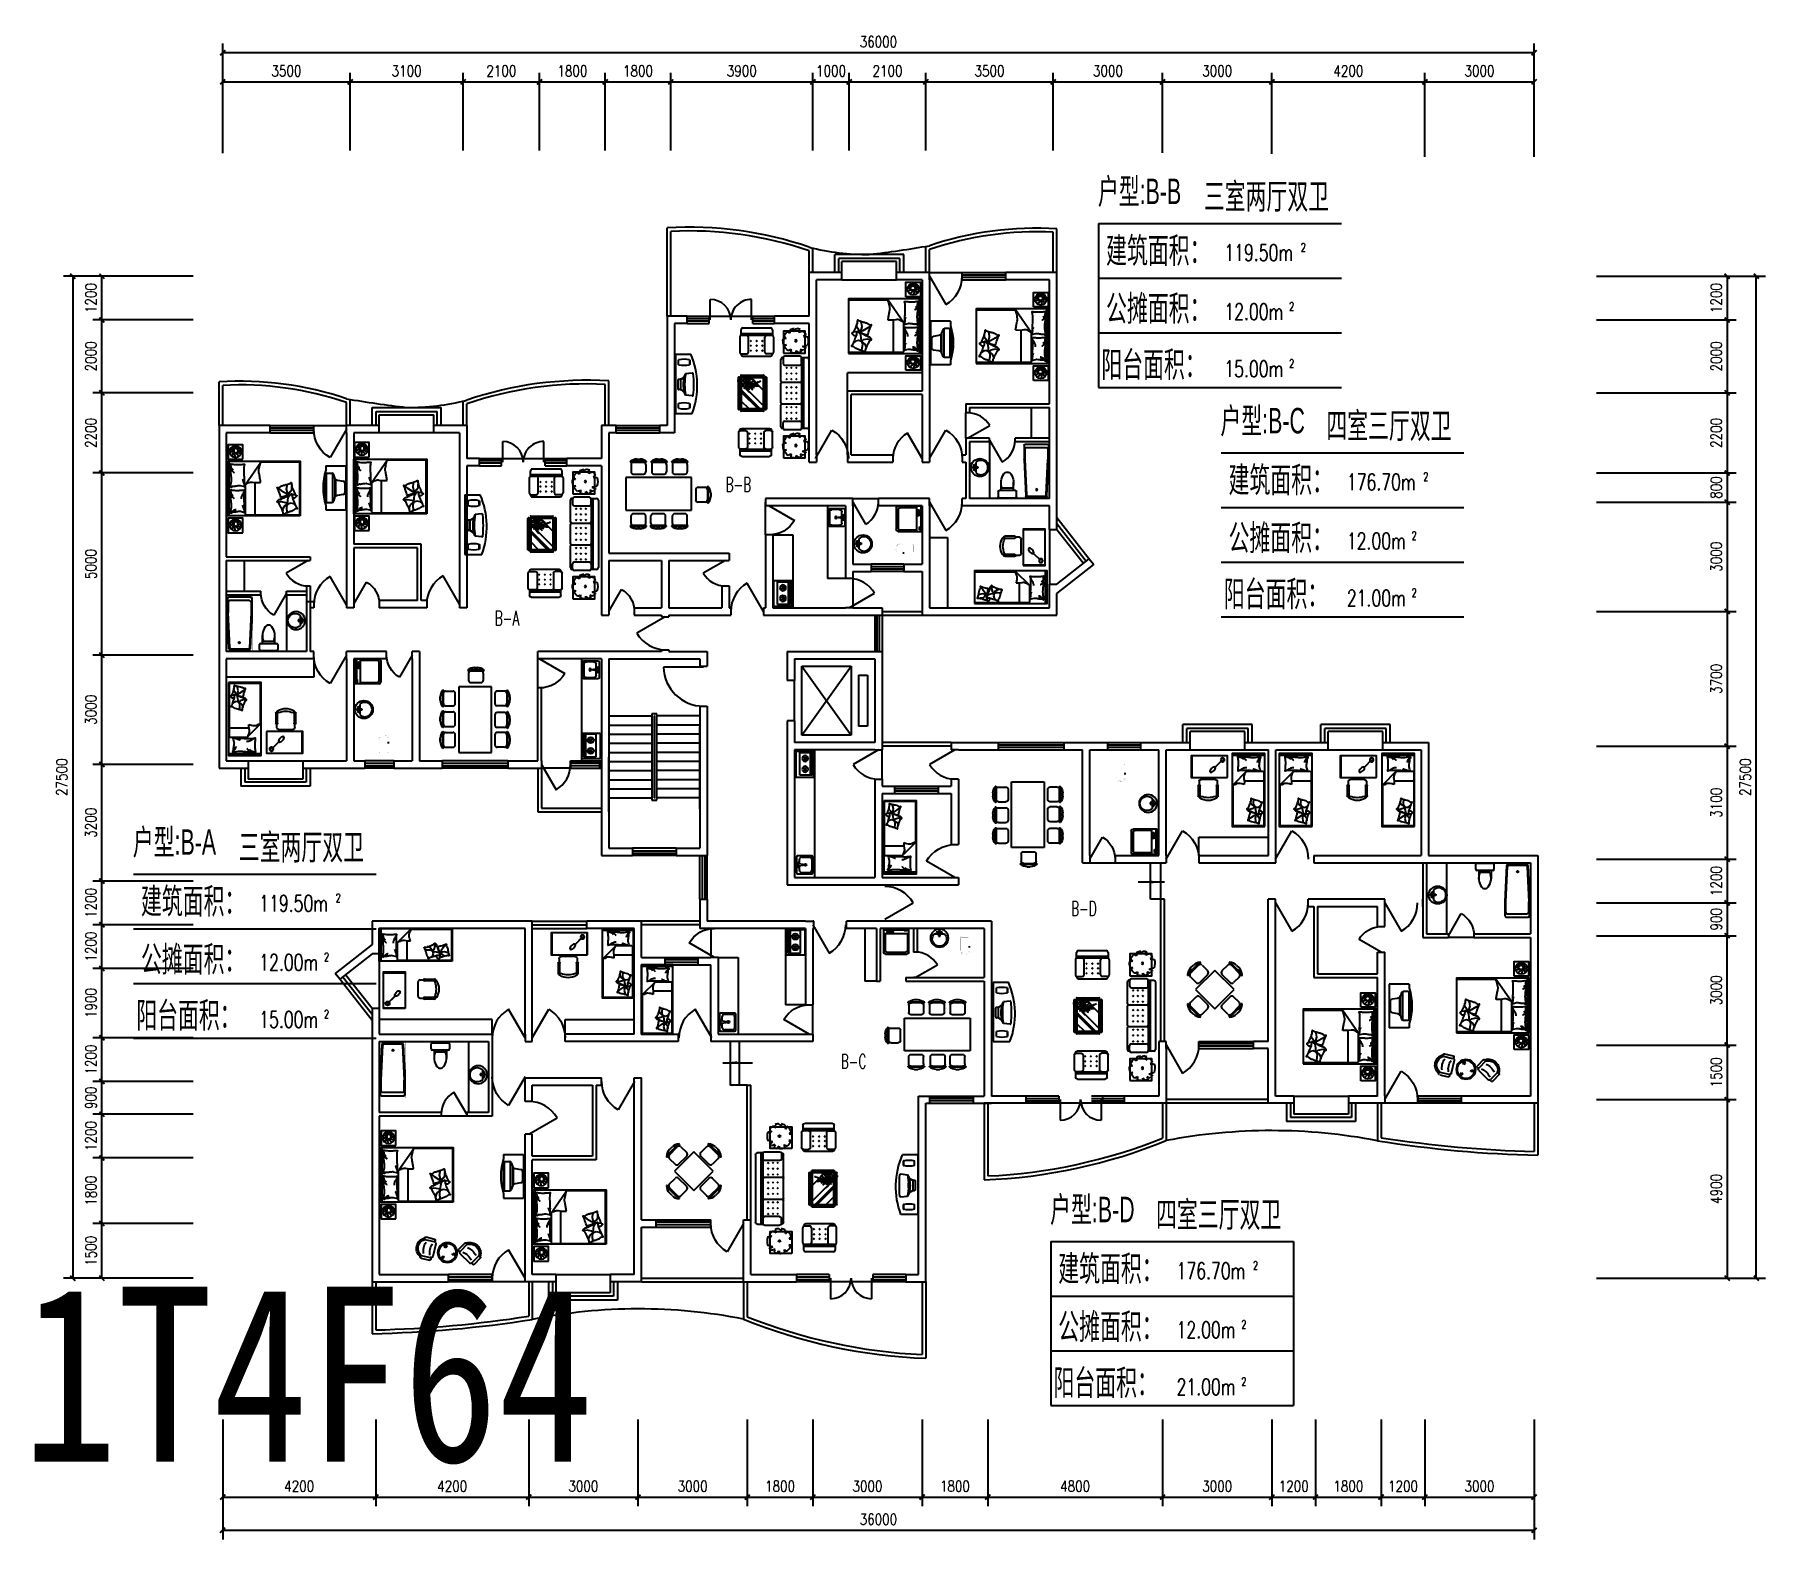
# Model space of a CAD drawing. Header units: millimetres. Extents: x 921 to 48431, y 453 to 41754.
import ezdxf
from ezdxf.enums import TextEntityAlignment as Align

# ---------------------------------------------------------------- set-up
doc = ezdxf.new("R2010")
doc.units = ezdxf.units.MM
for name, color, linetype in [('3', 7, 'Continuous'), ('4', 7, 'Continuous'), ('AXIS', 3, 'Continuous'), ('JJ', 8, 'Continuous'), ('LINE', 7, 'Continuous'), ('PUB_DIM', 3, 'Continuous'), ('PUB_TEXT', 7, 'Continuous'), ('PUB_WINDW', 7, 'Continuous'), ('STAIR', 2, 'Continuous'), ('T', 7, 'Continuous'), ('TOILET', 7, 'Continuous'), ('TOTHER', 7, 'Continuous'), ('WALL', 255, 'Continuous'), ('WINDOW', 2, 'Continuous'), ('WINDOW_TEXT', 7, 'Continuous')]:
    doc.layers.add(name, color=color, linetype=linetype)
doc.styles.add('-宋体', font='SimSun.ttf', dxfattribs={"width": 0.8})
doc.styles.add('_ROMANT', font='ROMANT', dxfattribs={"width": 0.6})
doc.styles.add('DIM_FONT', font='SIMPLEX', dxfattribs={"width": 0.8})
doc.styles.add('ROMANC', font='ROMANC.shx', dxfattribs={"width": 0.7})
doc.styles.add('SIMPLEX', font='SIMPLEX.SHX')
doc.styles.get("Standard").update_dxf_attribs({"font": 'arial.ttf'})
doc.styles.add('STYLE1', font='swissko.ttf', dxfattribs={"width": 0.8})
doc.dimstyles.new('NORMAL', dxfattribs={"dimscale": 2, "dimtxt": 300, "dimasz": 1, "dimexe": 250, "dimexo": 300, "dimgap": 0.09, "dimtad": 1, "dimtoh": 1, "dimdec": 0, "dimzin": 0, "dimdsep": 46, "dimtxsty": 'DIM_FONT', "dimcen": 0.09, "dimadec": 0, "dimazin": 0, "dimtfac": 1, "dimtdec": 0, "dimtix": 1, "dimtofl": 0, "dimtmove": 2, "dimatfit": 3, "dimfxl": 1, "dimtolj": 1, "dimtzin": 0, "dimarcsym": 0})

msp = doc.modelspace()

# ---------------------------------------------------------------- texts
at = {"layer": 'PUB_TEXT', "style": '-宋体', "width": 0.8}
msp.add_text('1T4F64', height=4800, dxfattribs=at).set_placement((582, 2587))

# ---------------------------------------------------------------- blocks, each defined once
blk = doc.blocks.new('_DIMX')
at = {"const_width": 50}
blk.add_lwpolyline([(-70, -70), (70, 70)], dxfattribs=at)
blk = doc.blocks.new('*D88')
at = {"color": 4, "linetype": 'ByBlock', "transparency": 16777216}
for p, q in [((581845, -297510), (581845, -295315)), ((584845, -297510), (584845, -295315)), ((581846, -295565), (584844, -295565))]:
    blk.add_line(p, q, dxfattribs=at)
at = {"layer": 'DEFPOINTS', "color": 0, "linetype": 'ByBlock', "transparency": 16777216}
for p in [(584845, -295565), (581845, -297810), (584845, -297810)]:
    blk.add_point(p, dxfattribs=at)
at = {"color": 4, "linetype": 'ByBlock', "transparency": 16777216, "rotation": 180}
blk.add_blockref('_DIMX', (581845, -295565), dxfattribs=at)
at = {"color": 4, "linetype": 'ByBlock', "transparency": 16777216}
blk.add_blockref('_DIMX', (584845, -295565), dxfattribs=at)
at = {"color": 7, "linetype": 'ByBlock', "transparency": 16777216, "insert": (583345, -295265), "char_height": 300, "attachment_point": 5, "style": 'DIM_FONT'}
blk.add_mtext('\\A1;3000', dxfattribs=at)
blk = doc.blocks.new('*D79')
at = {"color": 4, "linetype": 'ByBlock', "transparency": 16777216}
for p, q in [((554845, -297518), (554845, -294515)), ((590845, -297518), (590845, -294515)), ((590844, -294765), (554846, -294765))]:
    blk.add_line(p, q, dxfattribs=at)
at = {"layer": 'DEFPOINTS', "color": 0, "linetype": 'ByBlock', "transparency": 16777216}
for p in [(554845, -294765), (554845, -297818), (590845, -297818)]:
    blk.add_point(p, dxfattribs=at)
at = {"color": 4, "linetype": 'ByBlock', "transparency": 16777216, "rotation": 180}
blk.add_blockref('_DIMX', (554845, -294765), dxfattribs=at)
at = {"color": 4, "linetype": 'ByBlock', "transparency": 16777216}
blk.add_blockref('_DIMX', (590845, -294765), dxfattribs=at)
at = {"color": 7, "linetype": 'ByBlock', "transparency": 16777216, "insert": (572845, -294465), "char_height": 300, "attachment_point": 5, "style": 'DIM_FONT'}
blk.add_mtext('\\A1;36000', dxfattribs=at)
blk = doc.blocks.new('M_C31TFZ')
for p, q in [((-729, 395), (-404, 720)), ((-672, 593), (-602, 663)), ((-5, 527), (-536, -3)), ((-359, 669), (-200, 510)), ((525, -3), (-5, 527)), ((348, 669), (189, 510)), ((393, 721), (718, 395)), ((591, 664), (661, 594)), ((-678, 351), (-518, 192)), ((-423, 192), (-200, 415)), ((189, 415), (412, 192)), ((667, 351), (508, 192)), ((-403, -726), (-729, -401)), ((-677, -357), (-518, -198)), ((-536, -3), (-5, -533)), ((-200, -421), (-423, -198)), ((-5, -533), (525, -3)), ((412, -198), (190, -420)), ((718, -401), (393, -726)), ((667, -357), (508, -198)), ((-602, -670), (-672, -599)), ((-359, -675), (-200, -516)), ((349, -675), (190, -516)), ((661, -599), (591, -669))]:
    blk.add_line(p, q)
for centre, radius, start, end in [((1327, -1336), 2713, 129.8023, 140.1977), ((-442, 377), 316, 136.7651, 175.7265), ((-386, 434), 316, 94.2735, 133.2349), ((-407, 621), 67.5, 45, 135), ((-408, 738), 10, 22.33, 94.2735), ((-418, 734), 20, 315, 22.33), ((-248, 462), 67.5, 315, 45), ((237, 462), 67.5, 135, 225), ((396, 622), 67.5, 45, 135), ((407, 735), 20, 157.67, 225), ((398, 738), 10, 85.7265, 157.67), ((-1338, -1336), 2713, 39.8023, 50.1977), ((375, 434), 316, 46.7651, 85.7265), ((431, 377), 316, 4.2735, 43.2349), ((-747, 400), 10, 175.7265, 247.67), ((-743, 409), 20, 247.67, 315), ((-630, 399), 67.5, 135, 225), ((-471, 239), 67.5, 225, 315), ((460, 240), 67.5, 225, 315), ((619, 399), 67.5, 315, 45), ((732, 409), 20, 225, 292.33), ((736, 400), 10, 292.33, 4.2735), ((-747, -406), 10, 112.33, 184.2735), ((-442, -383), 316, 184.2735, 223.2349), ((1328, 1330), 2713, 219.8023, 230.1977), ((-743, -415), 20, 45, 112.33), ((-630, -405), 67.5, 135, 225), ((-471, -246), 67.5, 45, 135), ((-248, -468), 67.5, 315, 45), ((237, -468), 67.5, 135, 225), ((-1338, 1330), 2713, 309.8023, 320.1977), ((460, -245), 67.5, 45, 135), ((431, -383), 316, 316.7651, 355.7265), ((619, -405), 67.5, 315, 45), ((732, -415), 20, 67.67, 135), ((736, -406), 10, 355.7265, 67.67), ((-385, -440), 316, 226.7651, 265.7265), ((-407, -627), 67.5, 225, 315), ((-408, -744), 10, 265.7265, 337.67), ((-418, -741), 20, 337.67, 45), ((396, -627), 67.5, 225, 315), ((407, -740), 20, 135, 202.33), ((398, -744), 10, 202.33, 274.2735), ((375, -439), 316, 274.2735, 313.2349)]:
    blk.add_arc(centre, radius, start, end)
at = {"width": 0.8, "flags": 9}
for tag in ['XSIZE', 'YSIZE']:
    blk.add_attdef(tag, (0, 0), '', height=0.5, dxfattribs=at)
blk = doc.blocks.new('*D76')
at = {"color": 4, "linetype": 'ByBlock', "transparency": 16777216}
for p, q in [((554845, -332279), (554845, -335569)), ((590845, -332279), (590845, -335569)), ((554846, -335319), (590844, -335319))]:
    blk.add_line(p, q, dxfattribs=at)
at = {"layer": 'DEFPOINTS', "color": 0, "linetype": 'ByBlock', "transparency": 16777216}
for p in [(554845, -331979), (590845, -331979), (590845, -335319)]:
    blk.add_point(p, dxfattribs=at)
at = {"color": 4, "linetype": 'ByBlock', "transparency": 16777216, "rotation": 180}
blk.add_blockref('_DIMX', (554845, -335319), dxfattribs=at)
at = {"color": 4, "linetype": 'ByBlock', "transparency": 16777216}
blk.add_blockref('_DIMX', (590845, -335319), dxfattribs=at)
at = {"color": 7, "linetype": 'ByBlock', "transparency": 16777216, "insert": (572845, -335019), "char_height": 300, "attachment_point": 5, "style": 'DIM_FONT'}
blk.add_mtext('\\A1;36000', dxfattribs=at)
blk = doc.blocks.new('_WBLK')
for p, q in [((-0.5, 0.5), (0.5, 0.5)), ((0.5, 0.167), (-0.5, 0.167)), ((0.5, -0.167), (-0.5, -0.167)), ((-0.5, -0.5), (0.5, -0.5))]:
    blk.add_line(p, q)
at = {"style": 'SIMPLEX', "flags": 9}
blk.add_attdef('A', text='', height=1, dxfattribs=at).set_placement((0, 1.5), align=Align.MIDDLE)
blk = doc.blocks.new('*D64')
at = {"color": 4, "linetype": 'ByBlock', "transparency": 16777216}
for p, q in [((580645, -332279), (580645, -334659)), ((583645, -332279), (583645, -334659)), ((580646, -334409), (583644, -334409))]:
    blk.add_line(p, q, dxfattribs=at)
at = {"layer": 'DEFPOINTS', "color": 0, "linetype": 'ByBlock', "transparency": 16777216}
for p in [(580645, -331979), (583645, -331979), (583645, -334409)]:
    blk.add_point(p, dxfattribs=at)
at = {"color": 4, "linetype": 'ByBlock', "transparency": 16777216, "rotation": 180}
blk.add_blockref('_DIMX', (580645, -334409), dxfattribs=at)
at = {"color": 4, "linetype": 'ByBlock', "transparency": 16777216}
blk.add_blockref('_DIMX', (583645, -334409), dxfattribs=at)
at = {"color": 7, "linetype": 'ByBlock', "transparency": 16777216, "insert": (582145, -334109), "char_height": 300, "attachment_point": 5, "style": 'DIM_FONT'}
blk.add_mtext('\\A1;3000', dxfattribs=at)
blk = doc.blocks.new('*D59')
at = {"color": 4, "linetype": 'ByBlock', "transparency": 16777216}
for p, q in [((566245, -332279), (566245, -334659)), ((569245, -332279), (569245, -334659)), ((566246, -334409), (569244, -334409))]:
    blk.add_line(p, q, dxfattribs=at)
at = {"layer": 'DEFPOINTS', "color": 0, "linetype": 'ByBlock', "transparency": 16777216}
for p in [(566245, -331979), (569245, -331979), (569245, -334409)]:
    blk.add_point(p, dxfattribs=at)
at = {"color": 4, "linetype": 'ByBlock', "transparency": 16777216, "rotation": 180}
blk.add_blockref('_DIMX', (566245, -334409), dxfattribs=at)
at = {"color": 4, "linetype": 'ByBlock', "transparency": 16777216}
blk.add_blockref('_DIMX', (569245, -334409), dxfattribs=at)
at = {"color": 7, "linetype": 'ByBlock', "transparency": 16777216, "insert": (567745, -334109), "char_height": 300, "attachment_point": 5, "style": 'DIM_FONT'}
blk.add_mtext('\\A1;3000', dxfattribs=at)
blk = doc.blocks.new('*D86')
at = {"color": 4, "linetype": 'ByBlock', "transparency": 16777216}
for p, q in [((554845, -332279), (554845, -334659)), ((559045, -332279), (559045, -334659)), ((554846, -334409), (559044, -334409))]:
    blk.add_line(p, q, dxfattribs=at)
at = {"layer": 'DEFPOINTS', "color": 0, "linetype": 'ByBlock', "transparency": 16777216}
for p in [(554845, -331979), (559045, -331979), (559045, -334409)]:
    blk.add_point(p, dxfattribs=at)
at = {"color": 4, "linetype": 'ByBlock', "transparency": 16777216, "rotation": 180}
blk.add_blockref('_DIMX', (554845, -334409), dxfattribs=at)
at = {"color": 4, "linetype": 'ByBlock', "transparency": 16777216}
blk.add_blockref('_DIMX', (559045, -334409), dxfattribs=at)
at = {"color": 7, "linetype": 'ByBlock', "transparency": 16777216, "insert": (556945, -334109), "char_height": 300, "attachment_point": 5, "style": 'DIM_FONT'}
blk.add_mtext('\\A1;4200', dxfattribs=at)
blk = doc.blocks.new('*D85')
at = {"color": 4, "linetype": 'ByBlock', "transparency": 16777216}
for p, q in [((559045, -332279), (559045, -334659)), ((563245, -332279), (563245, -334659)), ((559046, -334409), (563244, -334409))]:
    blk.add_line(p, q, dxfattribs=at)
at = {"layer": 'DEFPOINTS', "color": 0, "linetype": 'ByBlock', "transparency": 16777216}
for p in [(559045, -331979), (563245, -331979), (563245, -334409)]:
    blk.add_point(p, dxfattribs=at)
at = {"color": 4, "linetype": 'ByBlock', "transparency": 16777216, "rotation": 180}
blk.add_blockref('_DIMX', (559045, -334409), dxfattribs=at)
at = {"color": 4, "linetype": 'ByBlock', "transparency": 16777216}
blk.add_blockref('_DIMX', (563245, -334409), dxfattribs=at)
at = {"color": 7, "linetype": 'ByBlock', "transparency": 16777216, "insert": (561145, -334109), "char_height": 300, "attachment_point": 5, "style": 'DIM_FONT'}
blk.add_mtext('\\A1;4200', dxfattribs=at)
blk = doc.blocks.new('*D84')
at = {"color": 4, "linetype": 'ByBlock', "transparency": 16777216}
for p, q in [((563245, -332279), (563245, -334659)), ((566245, -332279), (566245, -334659)), ((563246, -334409), (566244, -334409))]:
    blk.add_line(p, q, dxfattribs=at)
at = {"layer": 'DEFPOINTS', "color": 0, "linetype": 'ByBlock', "transparency": 16777216}
for p in [(563245, -331979), (566245, -331979), (566245, -334409)]:
    blk.add_point(p, dxfattribs=at)
at = {"color": 4, "linetype": 'ByBlock', "transparency": 16777216, "rotation": 180}
blk.add_blockref('_DIMX', (563245, -334409), dxfattribs=at)
at = {"color": 4, "linetype": 'ByBlock', "transparency": 16777216}
blk.add_blockref('_DIMX', (566245, -334409), dxfattribs=at)
at = {"color": 7, "linetype": 'ByBlock', "transparency": 16777216, "insert": (564745, -334109), "char_height": 300, "attachment_point": 5, "style": 'DIM_FONT'}
blk.add_mtext('\\A1;3000', dxfattribs=at)
blk = doc.blocks.new('*D63')
at = {"color": 4, "linetype": 'ByBlock', "transparency": 16777216}
for p, q in [((575845, -332279), (575845, -334659)), ((580645, -332279), (580645, -334659)), ((575846, -334409), (580644, -334409))]:
    blk.add_line(p, q, dxfattribs=at)
at = {"layer": 'DEFPOINTS', "color": 0, "linetype": 'ByBlock', "transparency": 16777216}
for p in [(575845, -331979), (580645, -331979), (580645, -334409)]:
    blk.add_point(p, dxfattribs=at)
at = {"color": 4, "linetype": 'ByBlock', "transparency": 16777216, "rotation": 180}
blk.add_blockref('_DIMX', (575845, -334409), dxfattribs=at)
at = {"color": 4, "linetype": 'ByBlock', "transparency": 16777216}
blk.add_blockref('_DIMX', (580645, -334409), dxfattribs=at)
at = {"color": 7, "linetype": 'ByBlock', "transparency": 16777216, "insert": (578245, -334109), "char_height": 300, "attachment_point": 5, "style": 'DIM_FONT'}
blk.add_mtext('\\A1;4800', dxfattribs=at)
blk = doc.blocks.new('*D62')
at = {"color": 4, "linetype": 'ByBlock', "transparency": 16777216}
for p, q in [((574045, -332279), (574045, -334659)), ((575845, -332279), (575845, -334659)), ((574046, -334409), (575844, -334409))]:
    blk.add_line(p, q, dxfattribs=at)
at = {"layer": 'DEFPOINTS', "color": 0, "linetype": 'ByBlock', "transparency": 16777216}
for p in [(574045, -331979), (575845, -331979), (575845, -334409)]:
    blk.add_point(p, dxfattribs=at)
at = {"color": 4, "linetype": 'ByBlock', "transparency": 16777216, "rotation": 180}
blk.add_blockref('_DIMX', (574045, -334409), dxfattribs=at)
at = {"color": 4, "linetype": 'ByBlock', "transparency": 16777216}
blk.add_blockref('_DIMX', (575845, -334409), dxfattribs=at)
at = {"color": 7, "linetype": 'ByBlock', "transparency": 16777216, "insert": (574945, -334109), "char_height": 300, "attachment_point": 5, "style": 'DIM_FONT'}
blk.add_mtext('\\A1;1800', dxfattribs=at)
blk = doc.blocks.new('*D61')
at = {"color": 4, "linetype": 'ByBlock', "transparency": 16777216}
for p, q in [((571045, -332279), (571045, -334659)), ((574045, -332279), (574045, -334659)), ((571046, -334409), (574044, -334409))]:
    blk.add_line(p, q, dxfattribs=at)
at = {"layer": 'DEFPOINTS', "color": 0, "linetype": 'ByBlock', "transparency": 16777216}
for p in [(571045, -331979), (574045, -331979), (574045, -334409)]:
    blk.add_point(p, dxfattribs=at)
at = {"color": 4, "linetype": 'ByBlock', "transparency": 16777216, "rotation": 180}
blk.add_blockref('_DIMX', (571045, -334409), dxfattribs=at)
at = {"color": 4, "linetype": 'ByBlock', "transparency": 16777216}
blk.add_blockref('_DIMX', (574045, -334409), dxfattribs=at)
at = {"color": 7, "linetype": 'ByBlock', "transparency": 16777216, "insert": (572545, -334109), "char_height": 300, "attachment_point": 5, "style": 'DIM_FONT'}
blk.add_mtext('\\A1;3000', dxfattribs=at)
blk = doc.blocks.new('*D60')
at = {"color": 4, "linetype": 'ByBlock', "transparency": 16777216}
for p, q in [((569245, -332279), (569245, -334659)), ((571045, -332279), (571045, -334659)), ((569246, -334409), (571044, -334409))]:
    blk.add_line(p, q, dxfattribs=at)
at = {"layer": 'DEFPOINTS', "color": 0, "linetype": 'ByBlock', "transparency": 16777216}
for p in [(569245, -331979), (571045, -331979), (571045, -334409)]:
    blk.add_point(p, dxfattribs=at)
at = {"color": 4, "linetype": 'ByBlock', "transparency": 16777216, "rotation": 180}
blk.add_blockref('_DIMX', (569245, -334409), dxfattribs=at)
at = {"color": 4, "linetype": 'ByBlock', "transparency": 16777216}
blk.add_blockref('_DIMX', (571045, -334409), dxfattribs=at)
at = {"color": 7, "linetype": 'ByBlock', "transparency": 16777216, "insert": (570145, -334109), "char_height": 300, "attachment_point": 5, "style": 'DIM_FONT'}
blk.add_mtext('\\A1;1800', dxfattribs=at)
blk = doc.blocks.new('*D47')
at = {"color": 4, "linetype": 'ByBlock', "transparency": 16777216}
for p, q in [((554694, -300900), (551136, -300900)), ((551386, -300901), (551386, -328399)), ((554694, -328400), (551136, -328400))]:
    blk.add_line(p, q, dxfattribs=at)
at = {"layer": 'DEFPOINTS', "color": 0, "linetype": 'ByBlock', "transparency": 16777216}
for p in [(554994, -300900), (551386, -328400), (554994, -328400)]:
    blk.add_point(p, dxfattribs=at)
at = {"color": 4, "linetype": 'ByBlock', "transparency": 16777216}
for p, rotation in [((551386, -300900), 90), ((551386, -328400), 270)]:
    blk.add_blockref('_DIMX', p, dxfattribs=dict(at, rotation=rotation))
at = {"color": 7, "linetype": 'ByBlock', "transparency": 16777216, "insert": (551086, -314650), "char_height": 300, "attachment_point": 5, "rotation": 90, "style": 'DIM_FONT'}
blk.add_mtext('\\A1;27500', dxfattribs=at)
blk = doc.blocks.new('*D43')
at = {"color": 4, "linetype": 'ByBlock', "transparency": 16777216}
for p, q in [((554694, -306300), (551936, -306300)), ((552186, -311299), (552186, -306301)), ((554694, -311300), (551936, -311300))]:
    blk.add_line(p, q, dxfattribs=at)
at = {"layer": 'DEFPOINTS', "color": 0, "linetype": 'ByBlock', "transparency": 16777216}
for p in [(552186, -306300), (554994, -306300), (554994, -311300)]:
    blk.add_point(p, dxfattribs=at)
at = {"color": 4, "linetype": 'ByBlock', "transparency": 16777216}
for p, rotation in [((552186, -306300), 90), ((552186, -311300), 270)]:
    blk.add_blockref('_DIMX', p, dxfattribs=dict(at, rotation=rotation))
at = {"color": 7, "linetype": 'ByBlock', "transparency": 16777216, "insert": (551886, -308800), "char_height": 300, "attachment_point": 5, "rotation": 90, "style": 'DIM_FONT'}
blk.add_mtext('\\A1;5000', dxfattribs=at)
blk = doc.blocks.new('_DBLK')
blk.add_line((-0.5, 0), (0, -0.866))
blk.add_arc((-0.5, 0), 1, 300, 0)
at = {"style": 'SIMPLEX', "flags": 9}
blk.add_attdef('A', text='', height=1, dxfattribs=at).set_placement((0, 1.5), align=Align.MIDDLE)
blk = doc.blocks.new('M_E10')
for p, q in [((-740, -70), (-740, -680)), ((-700, -30), (-302, -30)), ((-640, -90), (-640, -660)), ((-600, -50), (-300, -50)), ((-300, -50), (695, -96)), ((-298, -30), (724, -76)), ((730, -136), (730, -614)), ((760, -116), (760, -634)), ((-700, -720), (-302, -720)), ((-600, -700), (-300, -700)), ((695, -654), (-300, -700)), ((685, -654), (-300, -700)), ((724, -674), (-298, -720))]:
    blk.add_line(p, q)
at = {"const_width": 1.5}
for points in [[(-800, 0), (800, 0)], [(-800, -750), (-800, 0)], [(800, 0), (800, -750)], [(800, -750), (-800, -750)]]:
    blk.add_lwpolyline(points, dxfattribs=at)
for radius in [20, 16]:
    blk.add_circle((550, -386), radius)
for centre, start, end in [((-700, -70), 90, 180), ((-600, -90), 90, 180), ((-302, -70), 83.7966, 90), ((690, -136), 0, 83.3675), ((720, -116), 0, 83.7966), ((-700, -680), 180, 270), ((-600, -660), 180, 270), ((-302, -680), 270, 276.2034), ((690, -614), 276.6325, 0), ((720, -634), 276.2034, 0)]:
    blk.add_arc(centre, 40, start, end)
at = {"width": 0.8, "flags": 9}
for tag in ['XSIZE', 'YSIZE']:
    blk.add_attdef(tag, (0, 0), '', height=0.5, dxfattribs=at)
blk = doc.blocks.new('M_E33IEP')
for p, q in [((44, -21), (44, 20)), ((44, 20), (194, 20)), ((135, 135), (135, 20)), ((194, 20), (194, -21)), ((194, -21), (44, -21)), ((135, -21), (135, -144))]:
    blk.add_line(p, q)
for centre, radius in [((248, -5), 246), ((106, 56), 26.7), ((105, -55), 26.7)]:
    blk.add_circle(centre, radius)
blk.add_arc((274, -5), 197, 225.2527, 134.7473)
at = {"style": 'DIM_FONT', "width": 0.8, "flags": 9}
for tag in ['XSIZE', 'YSIZE']:
    blk.add_attdef(tag, (0, 0), '', height=0.5, dxfattribs=at)
at = {"width": 0.8, "flags": 9}
for tag in ['XSIZE', 'YSIZE']:
    blk.add_attdef(tag, (2, -251), '', height=150, dxfattribs=at)
blk = doc.blocks.new('*D81')
at = {"color": 4, "linetype": 'ByBlock', "transparency": 16777216}
for p, q in [((554394, -326900), (551936, -326900)), ((552186, -328399), (552186, -326901)), ((554394, -328400), (551936, -328400))]:
    blk.add_line(p, q, dxfattribs=at)
at = {"layer": 'DEFPOINTS', "color": 0, "linetype": 'ByBlock', "transparency": 16777216}
for p in [(552186, -326900), (554694, -326900), (554694, -328400)]:
    blk.add_point(p, dxfattribs=at)
at = {"color": 4, "linetype": 'ByBlock', "transparency": 16777216}
for p, rotation in [((552186, -326900), 90), ((552186, -328400), 270)]:
    blk.add_blockref('_DIMX', p, dxfattribs=dict(at, rotation=rotation))
at = {"color": 7, "linetype": 'ByBlock', "transparency": 16777216, "insert": (551886, -327650), "char_height": 300, "attachment_point": 5, "rotation": 90, "style": 'DIM_FONT'}
blk.add_mtext('\\A1;1500', dxfattribs=at)
blk = doc.blocks.new('*D80')
at = {"color": 4, "linetype": 'ByBlock', "transparency": 16777216}
for p, q in [((554694, -325100), (551936, -325100)), ((552186, -326899), (552186, -325101)), ((554694, -326900), (551936, -326900))]:
    blk.add_line(p, q, dxfattribs=at)
at = {"layer": 'DEFPOINTS', "color": 0, "linetype": 'ByBlock', "transparency": 16777216}
for p in [(552186, -325100), (554994, -325100), (554994, -326900)]:
    blk.add_point(p, dxfattribs=at)
at = {"color": 4, "linetype": 'ByBlock', "transparency": 16777216}
for p, rotation in [((552186, -325100), 90), ((552186, -326900), 270)]:
    blk.add_blockref('_DIMX', p, dxfattribs=dict(at, rotation=rotation))
at = {"color": 7, "linetype": 'ByBlock', "transparency": 16777216, "insert": (551886, -326000), "char_height": 300, "attachment_point": 5, "rotation": 90, "style": 'DIM_FONT'}
blk.add_mtext('\\A1;1800', dxfattribs=at)
blk = doc.blocks.new('*D42')
at = {"color": 4, "linetype": 'ByBlock', "transparency": 16777216}
for p, q in [((554694, -311300), (551936, -311300)), ((552186, -314299), (552186, -311301)), ((554694, -314300), (551936, -314300))]:
    blk.add_line(p, q, dxfattribs=at)
at = {"layer": 'DEFPOINTS', "color": 0, "linetype": 'ByBlock', "transparency": 16777216}
for p in [(552186, -311300), (554994, -311300), (554994, -314300)]:
    blk.add_point(p, dxfattribs=at)
at = {"color": 4, "linetype": 'ByBlock', "transparency": 16777216}
for p, rotation in [((552186, -311300), 90), ((552186, -314300), 270)]:
    blk.add_blockref('_DIMX', p, dxfattribs=dict(at, rotation=rotation))
at = {"color": 7, "linetype": 'ByBlock', "transparency": 16777216, "insert": (551886, -312800), "char_height": 300, "attachment_point": 5, "rotation": 90, "style": 'DIM_FONT'}
blk.add_mtext('\\A1;3000', dxfattribs=at)
blk = doc.blocks.new('*D41')
at = {"color": 4, "linetype": 'ByBlock', "transparency": 16777216}
for p, q in [((554694, -314300), (551936, -314300)), ((552186, -317499), (552186, -314301)), ((554694, -317500), (551936, -317500))]:
    blk.add_line(p, q, dxfattribs=at)
at = {"layer": 'DEFPOINTS', "color": 0, "linetype": 'ByBlock', "transparency": 16777216}
for p in [(552186, -314300), (554994, -314300), (554994, -317500)]:
    blk.add_point(p, dxfattribs=at)
at = {"color": 4, "linetype": 'ByBlock', "transparency": 16777216}
for p, rotation in [((552186, -314300), 90), ((552186, -317500), 270)]:
    blk.add_blockref('_DIMX', p, dxfattribs=dict(at, rotation=rotation))
at = {"color": 7, "linetype": 'ByBlock', "transparency": 16777216, "insert": (551886, -315900), "char_height": 300, "attachment_point": 5, "rotation": 90, "style": 'DIM_FONT'}
blk.add_mtext('\\A1;3200', dxfattribs=at)
blk = doc.blocks.new('*D40')
at = {"color": 4, "linetype": 'ByBlock', "transparency": 16777216}
for p, q in [((554694, -317500), (551936, -317500)), ((552186, -318699), (552186, -317501)), ((554694, -318700), (551936, -318700))]:
    blk.add_line(p, q, dxfattribs=at)
at = {"layer": 'DEFPOINTS', "color": 0, "linetype": 'ByBlock', "transparency": 16777216}
for p in [(552186, -317500), (554994, -317500), (554994, -318700)]:
    blk.add_point(p, dxfattribs=at)
at = {"color": 4, "linetype": 'ByBlock', "transparency": 16777216}
for p, rotation in [((552186, -317500), 90), ((552186, -318700), 270)]:
    blk.add_blockref('_DIMX', p, dxfattribs=dict(at, rotation=rotation))
at = {"color": 7, "linetype": 'ByBlock', "transparency": 16777216, "insert": (551886, -318100), "char_height": 300, "attachment_point": 5, "rotation": 90, "style": 'DIM_FONT'}
blk.add_mtext('\\A1;1200', dxfattribs=at)
blk = doc.blocks.new('*D39')
at = {"color": 4, "linetype": 'ByBlock', "transparency": 16777216}
for p, q in [((554694, -318700), (551936, -318700)), ((552186, -319899), (552186, -318701)), ((554694, -319900), (551936, -319900))]:
    blk.add_line(p, q, dxfattribs=at)
at = {"layer": 'DEFPOINTS', "color": 0, "linetype": 'ByBlock', "transparency": 16777216}
for p in [(552186, -318700), (554994, -318700), (554994, -319900)]:
    blk.add_point(p, dxfattribs=at)
at = {"color": 4, "linetype": 'ByBlock', "transparency": 16777216}
for p, rotation in [((552186, -318700), 90), ((552186, -319900), 270)]:
    blk.add_blockref('_DIMX', p, dxfattribs=dict(at, rotation=rotation))
at = {"color": 7, "linetype": 'ByBlock', "transparency": 16777216, "insert": (551886, -319300), "char_height": 300, "attachment_point": 5, "rotation": 90, "style": 'DIM_FONT'}
blk.add_mtext('\\A1;1200', dxfattribs=at)
blk = doc.blocks.new('*D38')
at = {"color": 4, "linetype": 'ByBlock', "transparency": 16777216}
for p, q in [((554694, -319900), (551936, -319900)), ((552186, -321799), (552186, -319901)), ((554694, -321800), (551936, -321800))]:
    blk.add_line(p, q, dxfattribs=at)
at = {"layer": 'DEFPOINTS', "color": 0, "linetype": 'ByBlock', "transparency": 16777216}
for p in [(552186, -319900), (554994, -319900), (554994, -321800)]:
    blk.add_point(p, dxfattribs=at)
at = {"color": 4, "linetype": 'ByBlock', "transparency": 16777216}
for p, rotation in [((552186, -319900), 90), ((552186, -321800), 270)]:
    blk.add_blockref('_DIMX', p, dxfattribs=dict(at, rotation=rotation))
at = {"color": 7, "linetype": 'ByBlock', "transparency": 16777216, "insert": (551886, -320850), "char_height": 300, "attachment_point": 5, "rotation": 90, "style": 'DIM_FONT'}
blk.add_mtext('\\A1;1900', dxfattribs=at)
blk = doc.blocks.new('*D37')
at = {"color": 4, "linetype": 'ByBlock', "transparency": 16777216}
for p, q in [((554694, -321800), (551936, -321800)), ((552186, -322999), (552186, -321801)), ((554694, -323000), (551936, -323000))]:
    blk.add_line(p, q, dxfattribs=at)
at = {"layer": 'DEFPOINTS', "color": 0, "linetype": 'ByBlock', "transparency": 16777216}
for p in [(552186, -321800), (554994, -321800), (554994, -323000)]:
    blk.add_point(p, dxfattribs=at)
at = {"color": 4, "linetype": 'ByBlock', "transparency": 16777216}
for p, rotation in [((552186, -321800), 90), ((552186, -323000), 270)]:
    blk.add_blockref('_DIMX', p, dxfattribs=dict(at, rotation=rotation))
at = {"color": 7, "linetype": 'ByBlock', "transparency": 16777216, "insert": (551886, -322400), "char_height": 300, "attachment_point": 5, "rotation": 90, "style": 'DIM_FONT'}
blk.add_mtext('\\A1;1200', dxfattribs=at)
blk = doc.blocks.new('*D36')
at = {"color": 4, "linetype": 'ByBlock', "transparency": 16777216}
for p, q in [((554694, -323000), (551936, -323000)), ((552186, -322999), (552186, -322998)), ((552186, -323900), (552186, -323000)), ((554694, -323900), (551936, -323900)), ((552186, -323901), (552186, -323902))]:
    blk.add_line(p, q, dxfattribs=at)
at = {"layer": 'DEFPOINTS', "color": 0, "linetype": 'ByBlock', "transparency": 16777216}
for p in [(552186, -323000), (554994, -323000), (554994, -323900)]:
    blk.add_point(p, dxfattribs=at)
at = {"color": 4, "linetype": 'ByBlock', "transparency": 16777216}
for p, rotation in [((552186, -323000), 270), ((552186, -323900), 90)]:
    blk.add_blockref('_DIMX', p, dxfattribs=dict(at, rotation=rotation))
at = {"color": 7, "linetype": 'ByBlock', "transparency": 16777216, "insert": (551886, -323450), "char_height": 300, "attachment_point": 5, "rotation": 90, "style": 'DIM_FONT'}
blk.add_mtext('\\A1;900', dxfattribs=at)
blk = doc.blocks.new('*D35')
at = {"color": 4, "linetype": 'ByBlock', "transparency": 16777216}
for p, q in [((554694, -323900), (551936, -323900)), ((552186, -325099), (552186, -323901)), ((554694, -325100), (551936, -325100))]:
    blk.add_line(p, q, dxfattribs=at)
at = {"layer": 'DEFPOINTS', "color": 0, "linetype": 'ByBlock', "transparency": 16777216}
for p in [(552186, -323900), (554994, -323900), (554994, -325100)]:
    blk.add_point(p, dxfattribs=at)
at = {"color": 4, "linetype": 'ByBlock', "transparency": 16777216}
for p, rotation in [((552186, -323900), 90), ((552186, -325100), 270)]:
    blk.add_blockref('_DIMX', p, dxfattribs=dict(at, rotation=rotation))
at = {"color": 7, "linetype": 'ByBlock', "transparency": 16777216, "insert": (551886, -324500), "char_height": 300, "attachment_point": 5, "rotation": 90, "style": 'DIM_FONT'}
blk.add_mtext('\\A1;1200', dxfattribs=at)
blk = doc.blocks.new('M_C32CXI')
for p, q in [((-188, 275), (87, 275)), ((87, 225), (-188, 225)), ((212, 250), (112, 250)), ((262, 200), (262, -200)), ((-188, -225), (87, -225)), ((87, -275), (-188, -275)), ((212, -250), (112, -250))]:
    blk.add_line(p, q)
for centre, radius, start, end in [((111, 0), 426, 148.1092, 211.8908), ((-227, 210), 28.1, 338.7607, 148.1092), ((314, 0), 552, 158.7607, 201.2393), ((-188, 250), 25, 90, 270), ((87, 250), 25, 270, 90), ((212, 200), 50, 0, 90), ((-227, -210), 28.1, 211.8908, 21.2393), ((-188, -250), 25, 90, 270), ((87, -250), 25, 270, 90), ((212, -200), 50, 270, 0)]:
    blk.add_arc(centre, radius, start, end)
at = {"width": 0.8, "flags": 9}
for tag in ['XSIZE', 'YSIZE']:
    blk.add_attdef(tag, (0, 0), '', height=0.5, dxfattribs=at)
blk = doc.blocks.new('M_C55HKH')
for p, q in [((0, -52), (900, -52)), ((26, -509), (26, -1968)), ((503, -489), (46, -489)), ((46, -761), (564, -761)), ((503, -489), (872, -858)), ((872, -1968), (872, -858)), ((146, -1456), (100, -1409)), ((278, -1459), (305, -1407)), ((278, -1459), (357, -1410)), ((299, -1273), (295, -1270)), ((307, -1352), (299, -1273)), ((305, -1407), (307, -1352)), ((357, -1410), (393, -1337)), ((393, -1337), (392, -1318)), ((163, -1664), (89, -1649)), ((211, -1478), (146, -1456)), ((154, -1766), (147, -1841)), ((196, -1718), (154, -1766)), ((249, -1682), (175, -1667)), ((249, -1682), (196, -1718)), ((278, -1459), (211, -1478)), ((219, -1643), (211, -1652)), ((251, -1606), (219, -1643)), ((266, -1787), (243, -1892)), ((249, -1682), (286, -1639)), ((249, -1682), (266, -1787)), ((292, -1700), (249, -1682)), ((278, -1459), (251, -1606)), ((317, -1498), (278, -1459)), ((286, -1639), (333, -1628)), ((391, -1769), (292, -1700)), ((412, -1527), (317, -1498)), ((333, -1628), (405, -1618)), ((469, -1839), (391, -1769)), ((495, -1523), (412, -1527)), ((46, -1988), (852, -1988))]:
    blk.add_line(p, q)
blk.add_lwpolyline([(0, -2000), (0, 0), (900, 0), (900, -2000)], close=True)
for points in [[(135, -134, -0.263368), (107, -115, -0.494818), (116, -96, -0.049225), (134, -94, -0.036831), (158, -96, -0.031893), (196, -104, 0.035782), (230, -111, 0.032941), (319, -117, 0.026564), (430, -111, 0.017905), (468, -106, -0.033397), (488, -104, -0.03204), (525, -104, 0.018442), (590, -107, 0.010837), (654, -107, 0.014624), (702, -104, 0.111249), (725, -96, -0.153708), (742, -92, -0.076444), (749, -94, -0.215512), (751, -96, -0.585858), (748, -99, 0.363489), (744, -102, 0.191716), (743, -113, -0.129675), (745, -130, -0.01735), (742, -147, 0.019326), (740, -162, 0.018818), (733, -230, 0.021828), (732, -289, 0.006204), (734, -323, 0.001963), (740, -430, 0.028341), (744, -466, -0.117014), (744, -475, -0.36606), (742, -476, -0.03973), (728, -473, -0.048309), (715, -468, 0.062981), (704, -464, 0.04058), (681, -461, 0.014345), (614, -458, 0.005484), (488, -459, 0.007153), (392, -462, 0.008762), (350, -465, -0.008153), (304, -468, -0.06251), (247, -463, 0.078669), (201, -461, 0.047825), (179, -466, -0.034494), (148, -473, -0.023571), (123, -476, -0.510228), (122, -475), (129, -445), (150, -363, 0.073041), (152, -343, 0.023305), (146, -282, 0.018299), (142, -259, -0.01097), (135, -221, -0.042281), (132, -187, -0.027201), (135, -133)], [(133, -150, -0.05369), (148, -163, -0.070312), (156, -175, -0.015448), (159, -183, -0.013244), (163, -194, -0.082127), (166, -212, -0.064164), (163, -235)], [(135, -134, -0.077379), (170, -159, -0.077379), (195, -194, -0.047525), (205, -218, -0.047525), (210, -244)], [(225, -460, 0.009729), (253, -451, 0.009729), (280, -441, 0.007971), (301, -432, 0.007971), (323, -423)], [(695, -462, 0.016108), (656, -436, 0.024599), (629, -421, 0.009477), (580, -397, 0.015937), (550, -385, 0.072521), (534, -381, 0.033339), (498, -381)], [(609, -107, 0.027842), (585, -118, 0.048685), (573, -126, 0.023666), (545, -150, 0.031223), (526, -171, 0.046801), (521, -179, 0.023191), (513, -196)], [(691, -102, 0.088153), (656, -105, 0.088153), (625, -120, 0.077547), (604, -142, 0.077547), (590, -169)], [(503, -489, -0.085272), (566, -599, -0.124044), (575, -686), (562, -782), (563, -854)], [(563, -854, -0.027362), (602, -838, -0.040834), (629, -830, -0.038441), (717, -821, -0.076528), (761, -826, -0.103649), (788, -840, 0.093398), (818, -857, 0.072727), (841, -861, 0.052315), (872, -858)], [(400, -1581, 0.025626), (402, -1591, 0.0108), (426, -1697, 0.00456), (445, -1769, 0.01125), (454, -1797, 0.069394), (462, -1813, -0.079756), (468, -1827, -0.106399), (469, -1839, -0.328642), (466, -1842, -0.299547), (461, -1840, 0.189917), (454, -1835, 0.033518), (446, -1833, 0.075627), (442, -1833, 0.053489), (436, -1835, 0.017838), (418, -1843, 0.038394), (397, -1855, -0.059529), (384, -1862, -0.035943), (362, -1869, -0.011245), (291, -1884, -0.006203), (259, -1889, 0.010783), (241, -1893, 0.019485), (230, -1895, 0.005062), (188, -1908, 0.101392), (167, -1919, -0.223768), (156, -1922, -0.25558), (153, -1920, -0.081563), (150, -1907, -0.071805), (151, -1893, 0.069985), (152, -1879, 0.03546), (145, -1831, 0.029432), (130, -1774, 0.001554), (121, -1746, -0.00152), (112, -1718, -0.004735), (102, -1689, 0.00382), (91, -1653, 0.296001), (66, -1634, -0.649774), (61, -1616, -0.02319), (65, -1613, 0.0288), (68, -1610, 0.005727), (73, -1605, -0.004358), (80, -1599, -0.027528), (94, -1586, -0.046214), (104, -1580, -0.194121), (117, -1579, 0.133719), (137, -1580, 0.005779), (155, -1575, 0.008882)]]:
    blk.add_lwpolyline(points, format="xyb")
blk.add_lwpolyline([(345, -1251, 0.101392), (366, -1238, -0.223768), (377, -1234, -0.25558), (380, -1236, -0.081563), (384, -1249, -0.071805), (384, -1263, 0.069985), (384, -1277, 0.03546), (394, -1324, 0.029432), (414, -1380, 0.001554), (425, -1407, -0.00152), (437, -1434, -0.004735), (448, -1462, 0.00382), (462, -1497, 0.296001), (488, -1515, -0.649774), (495, -1532, -0.02319), (491, -1536, 0.0288), (488, -1539, 0.005727), (484, -1544, -0.004358), (478, -1551, -0.027528), (464, -1564, -0.046214), (455, -1571, -0.194121), (442, -1573, 0.133719), (422, -1574, 0.011505), (387, -1586, 0.008882), (343, -1604, 0.012426), (286, -1629, -0.033612), (264, -1637), (218, -1652), (182, -1663, 0.224341), (170, -1674, -0.722772), (163, -1673, -0.103513), (163, -1670, 0.053465), (163, -1664, 0.030109), (161, -1646, -0.031436), (159, -1628, -0.05324), (160, -1616, 0.05518), (161, -1604, 0.056271), (157, -1583, 0.0108), (124, -1480, 0.00456), (100, -1409, 0.01125), (89, -1381, 0.069394), (80, -1366, -0.079756), (73, -1353, -0.106399), (71, -1341, -0.328642), (74, -1338, -0.299547), (79, -1340, 0.189917), (86, -1344, 0.033518), (94, -1345, 0.075627), (98, -1345, 0.053489), (104, -1343, 0.017838), (122, -1333, 0.038394), (141, -1319, -0.059529), (154, -1311, -0.035943), (175, -1303, -0.011245), (245, -1283, -0.006203), (276, -1275, 0.010783), (295, -1270, 0.019485), (305, -1266, 0.005062)], format="xyb", close=True)
for centre, start, end in [((46, -509), 90, 180), ((46, -741), 180, 270), ((46, -1968), 180, 270), ((852, -1968), 270, 0)]:
    blk.add_arc(centre, 20, start, end)
at = {"style": 'DIM_FONT', "width": 0.8, "flags": 9}
for tag in ['XSIZE', 'YSIZE']:
    blk.add_attdef(tag, (0, 0), '', height=0.5, dxfattribs=at)
blk = doc.blocks.new('M_C47JEV')
for p, q in [((-465, 250), (-465, 661)), ((-431, 711), (-431, 720)), ((-415, 711), (-275, 711)), ((381, 770), (-381, 770)), ((-225, 661), (-225, 250)), ((-136, 606), (-166, 637)), ((-166, 606), (-136, 637)), ((-136, 469), (-166, 499)), ((-166, 469), (-136, 499)), ((-9, 606), (21, 637)), ((21, 606), (-9, 637)), ((21, 469), (-9, 499)), ((-9, 469), (21, 499)), ((179, 606), (149, 637)), ((149, 606), (179, 637)), ((179, 469), (149, 499)), ((149, 469), (179, 499)), ((225, 661), (225, 250)), ((415, 711), (275, 711)), ((431, 711), (431, 720)), ((465, 250), (465, 661)), ((-431, 50), (-431, 203)), ((431, 200), (-431, 200)), ((431, 150), (-431, 150)), ((-275, 200), (-415, 200)), ((381, 0), (-381, 0)), ((-136, 342), (-166, 372)), ((-166, 342), (-136, 372)), ((21, 342), (-9, 372)), ((-9, 342), (21, 372)), ((179, 342), (149, 372)), ((149, 342), (179, 372)), ((275, 200), (415, 200)), ((431, 200), (431, 50))]:
    blk.add_line(p, q)
for centre, start, end in [((-415, 661), 90, 180), ((-381, 720), 90, 180), ((-275, 661), 0, 90), ((275, 661), 90, 180), ((381, 720), 360, 90), ((415, 661), 0, 90), ((-415, 250), 180, 270), ((-381, 50), 180, 270), ((-275, 250), 270, 0), ((275, 250), 180, 270), ((381, 50), 270, 0), ((415, 250), 270, 0)]:
    blk.add_arc(centre, 50, start, end)
at = {"style": 'DIM_FONT', "width": 0.8, "flags": 9}
for tag in ['XSIZE', 'YSIZE']:
    blk.add_attdef(tag, (0, 0), '', height=0.5, dxfattribs=at)
blk = doc.blocks.new('M_C56KIS')
for p, q in [((62, 318), (72, 242)), ((72, 242), (101, 299)), ((101, 299), (101, 299))]:
    blk.add_line(p, q)
blk.add_lwpolyline([(294, 325), (294, -275), (-306, -275), (-306, 325)], close=True)
blk.add_circle((-46, -16), 24.7)
for centre, radius, start, end in [((-277, -88), 115, 97.3912, 159.6952), ((-332, -105), 143, 71.8009, 110.5991), ((-46, -12), 338, 154.3498, 173.0356), ((-402, 850), 718, 274.1465, 282.1238), ((-307, 139), 56.5, 8.941, 100.0107), ((-46, -12), 340, 112.0103, 142.6392), ((-371, -22), 380, 45.9782, 58.5315), ((-666, 365), 570, 348.5728, 356.6649), ((-46, -12), 348, 72.0426, 98.475), ((-46, -12), 341, 37.2751, 64.8245), ((207, 198), 84.2, 254.8555, 310.96), ((82, 215), 145, 319.7203, 351.7151), ((-46, -12), 345, 0.5321, 25.5856), ((-46, -12), 342, 185.9236, 201.5277), ((-287, -214), 106, 81.8314, 131.8278), ((-119, -230), 194, 141.6582, 174.3093), ((-46, -12), 333, 216.594, 237.4464), ((-456, -26), 353, 310.8536, 325.193), ((259, -243), 425, 177.9455, 193.2146), ((-46, -12), 346, 251.5307, 290.63), ((1320, -611), 1274, 161.2865, 167.5451), ((-13, -284), 151, 354.7323, 32.8544), ((-46, -12), 339, 302.6098, 320.6752), ((1199, 167), 1058, 196.6397, 201.9099), ((262, -63), 99.6, 227.0454, 270.9651), ((241, 102), 125, 263.2775, 297.8128), ((333, 45), 131, 215.3868, 249.7411), ((-46, -12), 344, 334.0767, 348.9021)]:
    blk.add_arc(centre, radius, start, end)
at = {"style": 'DIM_FONT', "width": 0.8, "flags": 9}
for tag in ['XSIZE', 'YSIZE']:
    blk.add_attdef(tag, (0, 0), '', height=0.5, dxfattribs=at)
blk = doc.blocks.new('M_C54TQD')
for p, q in [((0, -52), (1500, -52)), ((26, -509), (26, -1968)), ((853, -489), (46, -489)), ((46, -761), (915, -761)), ((853, -489), (1472, -916)), ((1472, -1968), (1472, -916)), ((381, -1368), (395, -1471)), ((778, -1368), (698, -1472)), ((90, -1638), (87, -1645)), ((188, -1621), (90, -1638)), ((161, -1514), (137, -1518)), ((255, -1552), (161, -1514)), ((257, -1618), (188, -1621)), ((324, -1645), (255, -1552)), ((324, -1645), (257, -1618)), ((335, -1810), (281, -1873)), ((369, -1593), (324, -1645)), ((324, -1645), (510, -1664)), ((324, -1645), (355, -1728)), ((355, -1728), (335, -1810)), ((395, -1471), (369, -1593)), ((528, -1559), (509, -1470)), ((510, -1664), (560, -1700)), ((548, -1617), (528, -1559)), ((605, -1658), (548, -1617)), ((560, -1700), (572, -1709)), ((592, -1767), (580, -1861)), ((605, -1658), (594, -1752)), ((623, -1603), (605, -1658)), ((605, -1658), (734, -1626)), ((605, -1658), (655, -1721)), ((698, -1472), (623, -1603)), ((655, -1721), (720, -1769)), ((720, -1769), (813, -1769)), ((734, -1626), (837, -1640)), ((837, -1640), (873, -1660)), ((46, -1988), (1452, -1988))]:
    blk.add_line(p, q)
blk.add_lwpolyline([(0, -2000), (0, 0), (1500, 0), (1500, -2000)], close=True)
for points in [[(101, -127, -0.263368), (73, -108, -0.494818), (82, -89, -0.049225), (100, -88, -0.036831), (124, -89, -0.031893), (161, -97, 0.035782), (195, -104, 0.032941), (285, -110, 0.026564), (396, -104, 0.017905), (434, -99, -0.033397), (454, -97, -0.03204), (491, -97, 0.018442), (555, -101, 0.010837), (620, -100, 0.014624), (668, -97, 0.111249), (691, -89, -0.153708), (708, -86, -0.076444), (715, -87, -0.215512), (717, -89, -0.585858), (714, -92, 0.363489), (709, -95, 0.191716), (709, -106, -0.129675), (711, -123, -0.01735), (708, -140, 0.019326), (706, -155, 0.018818), (699, -223, 0.021828), (698, -283, 0.006204), (700, -316, 0.001963), (706, -423, 0.028341), (710, -459, -0.117014), (709, -468, -0.36606), (708, -469, -0.03973), (694, -466, -0.048309), (681, -461, 0.062981), (670, -457, 0.04058), (647, -454, 0.014345), (580, -451, 0.005484), (454, -452, 0.007153), (358, -455, 0.008762), (316, -458, -0.008153), (270, -461, -0.06251), (213, -456, 0.078669), (167, -454, 0.047825), (145, -459, -0.034494), (114, -466, -0.023571), (89, -469, -0.510228), (88, -468), (95, -438), (116, -356, 0.073041), (118, -336, 0.023305), (112, -275, 0.018299), (108, -252, -0.01097), (101, -214, -0.042281), (98, -180, -0.027201), (101, -126)], [(99, -143, -0.05369), (114, -156, -0.070312), (122, -168, -0.015448), (125, -177, -0.013244), (129, -187, -0.082127), (132, -205, -0.064164), (129, -228)], [(101, -127, -0.077379), (136, -152, -0.077379), (161, -187, -0.047525), (171, -211, -0.047525), (176, -238)], [(191, -454, 0.009729), (219, -445, 0.009729), (246, -435, 0.007971), (267, -426, 0.007971), (289, -416)], [(661, -455, 0.016108), (622, -429, 0.024599), (595, -414, 0.009477), (546, -391, 0.015937), (516, -378, 0.072521), (500, -375, 0.033339), (463, -375)], [(575, -101, 0.027842), (551, -111, 0.048685), (539, -119, 0.023666), (511, -144, 0.031223), (492, -164, 0.046801), (486, -172, 0.023191), (478, -189)], [(657, -95, 0.088153), (622, -98, 0.088153), (591, -114, 0.077547), (569, -135, 0.077547), (555, -162)], [(810, -127, -0.263368), (782, -108, -0.494818), (791, -89, -0.049225), (809, -88, -0.036831), (833, -89, -0.031893), (871, -97, 0.035782), (905, -104, 0.032941), (994, -110, 0.026564), (1106, -104, 0.017905), (1143, -99, -0.033397), (1163, -97, -0.03204), (1200, -97, 0.018442), (1265, -101, 0.010837), (1329, -100, 0.014624), (1377, -97, 0.111249), (1400, -89, -0.153708), (1417, -86, -0.076444), (1424, -87, -0.215512), (1426, -89, -0.585858), (1423, -92, 0.363489), (1419, -95, 0.191716), (1419, -106, -0.129675), (1421, -123, -0.01735), (1418, -140, 0.019326), (1415, -155, 0.018818), (1408, -223, 0.021828), (1407, -283, 0.006204), (1409, -316, 0.001963), (1415, -423, 0.028341), (1419, -459, -0.117014), (1419, -468, -0.36606), (1417, -469, -0.03973), (1404, -466, -0.048309), (1390, -461, 0.062981), (1379, -457, 0.04058), (1356, -454, 0.014345), (1289, -451, 0.005484), (1164, -452, 0.007153), (1067, -455, 0.008762), (1025, -458, -0.008153), (979, -461, -0.06251), (922, -456, 0.078669), (877, -454, 0.047825), (854, -459, -0.034494), (823, -466, -0.023571), (798, -469, -0.510228), (797, -468), (805, -438), (825, -356, 0.073041), (827, -336, 0.023305), (821, -275, 0.018299), (817, -252, -0.01097), (810, -214, -0.042281), (807, -180, -0.027201), (810, -126)], [(901, -454, 0.009729), (928, -445, 0.009729), (955, -435, 0.007971), (977, -426, 0.007971), (998, -416)], [(1284, -101, 0.027842), (1260, -111, 0.048685), (1248, -119, 0.023666), (1220, -144, 0.031223), (1201, -164, 0.046801), (1196, -172, 0.023191), (1188, -189)], [(1366, -95, 0.088153), (1332, -98, 0.088153), (1300, -114, 0.077547), (1279, -135, 0.077547), (1265, -162)], [(853, -489, -0.085272), (917, -599, -0.124044), (926, -686), (912, -782), (914, -912)], [(914, -912, 0.007867), (1032, -894, 0.009508), (1128, -876, 0.006616), (1193, -862, -0.023828), (1212, -858, -0.080713), (1230, -859, -0.009591), (1383, -891, -0.013133), (1416, -899, -0.007859), (1472, -916)], [(464, -1480, 0.025626), (476, -1478, 0.0108), (605, -1436, 0.00456), (692, -1405, 0.01125), (727, -1391, 0.069394), (746, -1380, -0.079756), (763, -1371, -0.106399), (778, -1368, -0.328642), (782, -1372, -0.299547), (779, -1378, 0.189917), (774, -1387, 0.033518), (773, -1397, 0.075627), (773, -1402, 0.053489), (776, -1410, 0.017838), (788, -1432, 0.038394), (805, -1456, -0.059529), (816, -1472, -0.035943), (826, -1498, -0.011245), (852, -1585, -0.006203), (862, -1624, 0.010783), (868, -1647, 0.019485), (873, -1660, 0.005062), (892, -1710, 0.101392), (909, -1736, -0.223768), (914, -1749, -0.25558), (911, -1754, -0.081563), (895, -1759, -0.071805), (878, -1759, 0.069985), (861, -1759, 0.03546), (801, -1772, 0.029432), (732, -1797, 0.001554), (699, -1811, -0.00152), (665, -1826, -0.004735), (629, -1840, 0.00382), (586, -1859, 0.296001), (564, -1891, -0.649774), (542, -1900, -0.02319), (538, -1895, 0.0288), (534, -1892, 0.005727), (527, -1886, -0.004358), (519, -1878, -0.027528), (502, -1861, -0.046214), (493, -1850, -0.194121), (490, -1833, 0.133719), (489, -1809, 0.005779), (482, -1787, 0.008882)]]:
    blk.add_lwpolyline(points, format="xyb")
blk.add_lwpolyline([(58, -1583, 0.101392), (40, -1559, -0.223768), (34, -1546, -0.25558), (36, -1541, -0.081563), (52, -1535, -0.071805), (69, -1534, 0.069985), (86, -1532, 0.03546), (145, -1515, 0.029432), (211, -1485, 0.001554), (244, -1468, -0.00152), (276, -1451, -0.004735), (311, -1433, 0.00382), (353, -1412, 0.296001), (372, -1378, -0.649774), (393, -1367, -0.02319), (398, -1372, 0.0288), (402, -1375, 0.005727), (409, -1380, -0.004358), (418, -1387, -0.027528), (436, -1403, -0.046214), (445, -1414, -0.194121), (450, -1430, 0.133719), (453, -1454, 0.011505), (471, -1496, 0.008882), (497, -1550, 0.012426), (535, -1618, -0.033612), (547, -1644), (570, -1701), (588, -1744, 0.224341), (603, -1757, -0.722772), (603, -1766, -0.103513), (599, -1767, 0.053465), (592, -1767, 0.030109), (569, -1772, -0.031436), (547, -1776, -0.05324), (532, -1776, 0.05518), (517, -1777, 0.056271), (492, -1783, 0.0108), (366, -1835, 0.00456), (281, -1873, 0.01125), (247, -1889, 0.069394), (229, -1902, -0.079756), (213, -1912, -0.106399), (199, -1915, -0.328642), (195, -1912, -0.299547), (196, -1906, 0.189917), (201, -1896, 0.033518), (202, -1886, 0.075627), (201, -1882, 0.053489), (197, -1874, 0.017838), (184, -1853, 0.038394), (165, -1830, -0.059529), (153, -1815, -0.035943), (140, -1790, -0.011245), (108, -1705, -0.006203), (95, -1667, 0.010783), (87, -1645, 0.019485), (82, -1632, 0.005062)], format="xyb", close=True)
for centre, start, end in [((46, -509), 90, 180), ((46, -741), 180, 270), ((46, -1968), 180, 270), ((1452, -1968), 270, 0)]:
    blk.add_arc(centre, 20, start, end)
at = {"style": 'DIM_FONT', "width": 0.8, "flags": 9}
for tag in ['XSIZE', 'YSIZE']:
    blk.add_attdef(tag, (0, 0), '', height=0.5, dxfattribs=at)
blk = doc.blocks.new('U_B18NVU')
for p, q in [((-608, 518), (-595, 566)), ((-569, 572), (-595, 566)), ((-542, 565), (-346, 382)), ((44, 579), (13, 465)), ((91, 566), (44, 579)), ((59, 452), (91, 566)), ((342, 590), (454, 206)), ((349, 696), (354, 677)), ((626, 808), (369, 733)), ((376, 652), (392, 656)), ((664, 735), (392, 656)), ((654, 802), (675, 784)), ((664, 735), (675, 784)), ((-1001, 110), (-997, 136)), ((-950, 152), (-997, 136)), ((-992, 83), (-797, -100)), ((-950, 152), (-742, -41)), ((-387, 242), (-660, -50)), ((-608, 518), (-401, 324)), ((-389, 313), (-401, 324)), ((-397, 320), (-396, 320)), ((-345, 340), (-358, 325)), ((-161, 275), (-276, 245)), ((-276, 245), (-264, 199)), ((-264, 199), (-149, 228)), ((-149, 228), (-161, 275)), ((13, 465), (59, 452)), ((137, 207), (102, 173)), ((102, 173), (185, 88)), ((220, 122), (137, 207)), ((185, 88), (220, 122)), ((511, 139), (516, 120)), ((516, 172), (531, 176)), ((804, 255), (531, 176)), ((810, 174), (553, 99)), ((804, 255), (839, 220)), ((831, 194), (839, 220)), ((-741, -84), (-754, -98)), ((-730, -52), (-742, -41))]:
    blk.add_line(p, q)
for radius in [300, 270]:
    blk.add_circle((0, 300), radius)
for centre, radius, start, end in [((-681, 244), 333, 75.0053, 198.8604), ((-562, 543), 30, 46.9329, 103.6785), ((390, 604), 50, 106.189, 196.189), ((378, 704), 30, 106.189, 196.189), ((383, 685), 30, 196.189, 286.189), ((62, 303), 477, 354.0568, 37.6921), ((635, 779), 30, 49.4434, 106.189), ((255, 358), 477, 354.0568, 37.6921), ((606, 458), 283, 314.2615, 78.1165), ((606, 458), 333, 314.2615, 78.1165), ((-972, 105), 30, 170.1872, 226.9329), ((-681, 244), 283, 75.0053, 198.8604), ((-413, -4), 477, 115.4297, 159.0651), ((-267, -141), 477, 115.4297, 159.0651), ((-380, 346), 30, 226.9329, 316.9329), ((-423, 276), 50, 316.9329, 46.9329), ((-367, 360), 30, 316.9329, 46.9329), ((502, 220), 50, 196.189, 286.189), ((539, 147), 30, 106.189, 196.189), ((545, 128), 30, 196.189, 286.189), ((802, 203), 30, 286.189, 342.9347), ((-776, -78), 30, 226.9329, 316.9329), ((-763, -63), 30, 316.9329, 46.9329), ((-696, -16), 50, 226.9329, 316.9329)]:
    blk.add_arc(centre, radius, start, end)
at = {"style": 'DIM_FONT', "width": 0.6, "flags": 9}
for tag in ['XSIZE', 'YSIZE']:
    blk.add_attdef(tag, (0, 0), '', height=0.5, dxfattribs=at)
blk = doc.blocks.new('U_B6CWE')
at = {"layer": 'PUB_DIM', "xscale": 0.9, "yscale": 0.9, "zscale": 0.9, "rotation": 177.1398615466161}
blk.add_blockref('U_B18NVU', (54, 280), dxfattribs=at)
at = {"style": 'DIM_FONT', "width": 0.8, "flags": 9}
for tag in ['XSIZE', 'YSIZE']:
    blk.add_attdef(tag, (0, 0), '', height=0.5, dxfattribs=at)
blk = doc.blocks.new('U_B13BGF')
at = {"layer": 'AXIS'}
blk.add_blockref('U_B6CWE', (-21, 137), dxfattribs=at)
at = {"style": 'DIM_FONT', "width": 0.8, "flags": 9}
for tag in ['XSIZE', 'YSIZE']:
    blk.add_attdef(tag, (0, 0), '', height=0.5, dxfattribs=at)
blk = doc.blocks.new('M_C5')
for p, q in [((-54, -14), (-154, 45)), ((-71, 21), (-106, 120)), ((-60, 63), (-50, 152)), ((-28, 86), (7, 160)), ((-9, 88), (59, 149)), ((12, 83), (112, 114)), ((26, 75), (152, 50)), ((42, 53), (156, -35)), ((48, 21), (102, -123)), ((-26, -30), (-153, -47)), ((14, -26), (-99, -126)), ((41, -2), (5, -160))]:
    blk.add_line(p, q)
for centre, radius in [((0, 0), 160), ((-11, 28), 60)]:
    blk.add_circle(centre, radius)
at = {"width": 0.8, "flags": 9}
for tag in ['XSIZE', 'YSIZE']:
    blk.add_attdef(tag, (0, 0), '', height=0.5, dxfattribs=at)
blk = doc.blocks.new('Z1')
at = {"layer": '4'}
for p, q in [((0, 0), (1200, 0)), ((0, -550), (0, 0)), ((1200, -550), (1200, 0)), ((200, -527), (200, -386)), ((215, -365), (985, -365)), ((234, -339), (325, -308)), ((344, -300), (856, -300)), ((365, -283), (835, -283)), ((392, -230), (418, -72)), ((468, -30), (732, -30)), ((782, -72), (808, -230)), ((875, -308), (966, -339)), ((1000, -527), (1000, -386)), ((0, -550), (115, -550)), ((215, -537), (985, -537)), ((223, -556), (260, -565)), ((260, -565), (940, -565)), ((940, -565), (977, -556)), ((1085, -550), (1200, -550))]:
    blk.add_line(p, q, dxfattribs=at)
for centre, radius, start, end in [((250, -386), 50, 108.4349, 180), ((293, -213), 100, 288.4349, 350.5377), ((468, -80), 50, 90, 170.5377), ((732, -80), 50, 9.4623, 90), ((907, -213), 100, 189.4623, 251.5651), ((950, -386), 50, 0, 71.5651), ((600, 981), 1606, 252.4358, 287.5642), ((230, -527), 30, 180, 255.9638), ((970, -527), 30, 284.0362, 0)]:
    blk.add_arc(centre, radius, start, end, dxfattribs=at)
blk = doc.blocks.new('U_B16KIP')
at = {"layer": 'JJ', "xscale": -1, "rotation": 89.99999999993828}
blk.add_blockref('Z1', (-550, 1200), dxfattribs=at)
at = {"style": 'DIM_FONT', "width": 0.8, "flags": 9}
for tag in ['XSIZE', 'YSIZE']:
    blk.add_attdef(tag, (0, 0), '', height=0.5, dxfattribs=at)
blk = doc.blocks.new('M_C18')
at = {"linetype": 'Continuous'}
for p, q in [((-565, 349), (-565, -348)), ((595, 349), (595, -348))]:
    blk.add_line(p, q, dxfattribs=at)
blk.add_lwpolyline([(-582, -348), (-582, 352), (618, 352), (618, -348)], close=True, dxfattribs=at)
at = {"width": 0.8, "flags": 9}
for tag in ['XSIZE', 'YSIZE']:
    blk.add_attdef(tag, (0, 0), '', height=0.5, dxfattribs=at)
blk = doc.blocks.new('U_B21OCI')
for p, q in [((-331, 340), (-132, 137)), ((-330, 341), (-131, 138))]:
    blk.add_line(p, q)
for radius in [54, 48.4]:
    blk.add_circle((-331, 340), radius)
blk.add_ellipse((-60, 72), major_axis=(69.7, -66.4), ratio=0.460894)
at = {"style": 'DIM_FONT', "width": 0.6, "flags": 9}
for tag in ['XSIZE', 'YSIZE']:
    blk.add_attdef(tag, (0, 0), '', height=0.5, dxfattribs=at)
blk = doc.blocks.new('U_B1BIY')
at = {"layer": 'PUB_DIM'}
blk.add_blockref('U_B21OCI', (60, -72), dxfattribs=at)
at = {"style": 'DIM_FONT', "width": 0.8, "flags": 9}
for tag in ['XSIZE', 'YSIZE']:
    blk.add_attdef(tag, (0, 0), '', height=0.5, dxfattribs=at)
blk = doc.blocks.new('M_E24TTP')
at = {"layer": 'TOILET', "color": 7}
for p, q in [((-250, 30), (-250, 170)), ((-220, 200), (220, 200)), ((220, 0), (-220, 0)), ((-170, 200), (-170, 430)), ((-140, 260), (140, 260)), ((170, 200), (170, 430)), ((250, 170), (250, 30))]:
    blk.add_line(p, q, dxfattribs=at)
for centre, radius, start, end in [((227, 413), 398, 143.3619, 202.5495), ((0, 590), 110, 33.4509, 146.5491), ((-227, 413), 398, 337.4505, 36.6381), ((-220, 170), 30, 90, 180), ((-220, 30), 30, 180, 270), ((220, 170), 30, 0, 90), ((220, 30), 30, 270, 0)]:
    blk.add_arc(centre, radius, start, end, dxfattribs=at)
at = {"style": 'DIM_FONT', "width": 0.8, "flags": 9}
for tag in ['XSIZE', 'YSIZE']:
    blk.add_attdef(tag, (0, 0), '', height=0.5, dxfattribs=at)
blk = doc.blocks.new('_DBLK1')
for p, q in [((-0.47, 0), (-0.47, -0.47)), ((0.47, 0), (0.47, -0.47))]:
    blk.add_line(p, q)
for centre, start, end in [((-0.47, 0), 270, 0), ((0.47, 0), 180, 270)]:
    blk.add_arc(centre, 0.47, start, end)
at = {"layer": 'WINDOW_TEXT', "style": 'SIMPLEX', "flags": 9}
blk.add_attdef('A', text='', height=1, dxfattribs=at).set_placement((0, 1.5), align=Align.MIDDLE)
blk = doc.blocks.new('M_C46QQU')
for p, q in [((-1008, 250), (-1008, 661)), ((-975, 711), (-975, 720)), ((-958, 711), (-818, 711)), ((-925, 770), (-327, 770)), ((-768, 661), (-768, 250)), ((-713, 627), (-683, 597)), ((-683, 627), (-713, 597)), ((-713, 500), (-683, 469)), ((-683, 500), (-713, 469)), ((-556, 627), (-526, 597)), ((-526, 627), (-556, 597)), ((-556, 500), (-526, 469)), ((-526, 500), (-556, 469)), ((-398, 627), (-368, 597)), ((-368, 627), (-398, 597)), ((-398, 500), (-368, 469)), ((-368, 500), (-398, 469)), ((-298, 740), (-298, 230)), ((-269, 770), (269, 770)), ((-138, 627), (-168, 597)), ((-168, 627), (-138, 597)), ((-138, 500), (-168, 469)), ((-168, 500), (-138, 469)), ((20, 627), (-11, 597)), ((-11, 627), (20, 597)), ((20, 500), (-11, 469)), ((-11, 500), (20, 469)), ((177, 627), (147, 597)), ((147, 627), (177, 597)), ((177, 500), (147, 469)), ((147, 500), (177, 469)), ((298, 740), (298, 230)), ((327, 770), (925, 770)), ((368, 627), (398, 597)), ((398, 627), (368, 597)), ((368, 500), (398, 469)), ((398, 500), (368, 469)), ((526, 627), (556, 597)), ((556, 627), (526, 597)), ((526, 500), (556, 469)), ((556, 500), (526, 469)), ((683, 627), (713, 597)), ((713, 627), (683, 597)), ((683, 500), (713, 469)), ((713, 500), (683, 469)), ((768, 661), (768, 250)), ((958, 711), (818, 711)), ((975, 711), (975, 720)), ((1008, 250), (1008, 661)), ((-975, 50), (-975, 203)), ((975, 200), (-975, 200)), ((975, 150), (-975, 150)), ((-818, 200), (-958, 200)), ((925, 0), (-925, 0)), ((-713, 363), (-683, 332)), ((-683, 363), (-713, 332)), ((-526, 363), (-556, 332)), ((-556, 363), (-526, 332)), ((-398, 363), (-368, 332)), ((-368, 363), (-398, 332)), ((-138, 363), (-168, 332)), ((-168, 363), (-138, 332)), ((-11, 363), (20, 332)), ((20, 363), (-11, 332)), ((177, 363), (147, 332)), ((147, 363), (177, 332)), ((368, 363), (398, 332)), ((398, 363), (368, 332)), ((556, 363), (526, 332)), ((526, 363), (556, 332)), ((683, 363), (713, 332)), ((713, 363), (683, 332)), ((818, 200), (958, 200)), ((975, 200), (975, 50))]:
    blk.add_line(p, q)
for centre, radius, start, end in [((-958, 661), 50, 90, 180), ((-925, 720), 50, 90, 180), ((-818, 661), 50, 0, 90), ((-328, 740), 30, 360, 90), ((-268, 740), 30, 90, 180), ((268, 740), 30, 0, 90), ((328, 740), 30, 90, 180), ((818, 661), 50, 90, 180), ((925, 720), 50, 360, 90), ((958, 661), 50, 0, 90), ((-958, 250), 50, 180, 270), ((-925, 50), 50, 180, 270), ((-818, 250), 50, 270, 0), ((-328, 230), 30, 270, 0), ((-268, 230), 30, 180, 270), ((268, 230), 30, 270, 360), ((328, 230), 30, 180, 270), ((818, 250), 50, 180, 270), ((925, 50), 50, 270, 0), ((958, 250), 50, 270, 0)]:
    blk.add_arc(centre, radius, start, end)
at = {"style": 'DIM_FONT', "width": 0.8, "flags": 9}
for tag in ['XSIZE', 'YSIZE']:
    blk.add_attdef(tag, (0, 0), '', height=0.5, dxfattribs=at)
blk = doc.blocks.new('U_B25PKY')
for p, q in [((0, 421), (-1632, 421)), ((-1632, 421), (-1632, -42)), ((-1489, 330), (-1356, 330)), ((-1356, 30), (-1489, 30)), ((-1486, 28), (-1360, 28)), ((-1486, 22), (-1486, 28)), ((-1360, 22), (-1486, 22)), ((-1360, 28), (-1360, 22)), ((-1151, -45), (-1131, 138)), ((-1131, 138), (-1022, 183)), ((-1022, 183), (-979, 278)), ((-977, 288), (-977, 327)), ((-695, 283), (-977, 283)), ((-719, 351), (-953, 351)), ((-695, 288), (-695, 327)), ((-650, 183), (-693, 278)), ((-541, 138), (-650, 183)), ((-521, -45), (-541, 138)), ((-292, 330), (-159, 330)), ((-159, 30), (-292, 30)), ((-288, 28), (-163, 28)), ((-288, 22), (-288, 28)), ((-163, 22), (-288, 22)), ((-163, 28), (-163, 22)), ((0, 421), (0, 0))]:
    blk.add_line(p, q)
for centre, radius, start, end in [((-867, 1977), 2159, 249.253, 293.6744), ((-813, 180), 693, 167.4936, 192.5064), ((-2033, 180), 693, 347.4936, 12.5064), ((-1206, 368), 242, 287.8629, 340.7144), ((-836, -1344), 1510, 78.7291, 101.2709), ((-836, -540), 747, 75.5623, 104.4377), ((-836, 1237), 1071, 259.9835, 280.0165), ((-1001, 288), 24, 335.571, 0), ((-953, 327), 24, 90, 180), ((-719, 327), 24, 0, 90), ((-466, 368), 242, 199.2856, 252.1371), ((-671, 288), 24, 180, 204.429), ((384, 180), 693, 167.4936, 192.5064), ((-835, 180), 693, 347.4936, 12.5064), ((-1127, -47), 24, 173.8008, 270), ((-836, 2854), 2940, 264.3155, 275.6845), ((-545, -47), 24, 270, 6.1992)]:
    blk.add_arc(centre, radius, start, end)
at = {"style": 'DIM_FONT', "width": 0.6, "flags": 9}
for tag in ['XSIZE', 'YSIZE']:
    blk.add_attdef(tag, (0, 0), '', height=0.5, dxfattribs=at)
blk = doc.blocks.new('U_B4CPY')
at = {"layer": 'PUB_DIM', "rotation": 270}
blk.add_blockref('U_B25PKY', (-421, 0), dxfattribs=at)
at = {"style": 'DIM_FONT', "width": 0.8, "flags": 9}
for tag in ['XSIZE', 'YSIZE']:
    blk.add_attdef(tag, (0, 0), '', height=0.5, dxfattribs=at)
blk = doc.blocks.new('M_C57NTX')
for p, q in [((-496, -226), (-496, 233)), ((-486, 243), (-481, 243)), ((-427, 268), (-471, 224)), ((-399, 268), (-471, 196)), ((-471, -226), (-471, 233)), ((-446, 283), (-446, 278)), ((-436, 293), (473, 293)), ((-436, 268), (473, 268)), ((-431, 72), (-217, 228)), ((-431, -116), (43, 228)), ((-431, -159), (102, 228)), ((-336, -222), (283, 228)), ((106, -222), (469, 42)), ((436, 268), (509, 196)), ((465, 268), (509, 224)), ((483, 283), (483, 278)), ((509, 233), (509, -226)), ((524, 243), (519, 243)), ((534, 233), (534, -226)), ((-486, -236), (-481, -236)), ((-399, -262), (-471, -189)), ((-427, -262), (-471, -218)), ((-446, -277), (-446, -272)), ((473, -262), (-436, -262)), ((473, -287), (-436, -287)), ((436, -262), (509, -189)), ((465, -262), (509, -218)), ((483, -277), (483, -272)), ((524, -236), (519, -236))]:
    blk.add_line(p, q)
blk.add_lwpolyline([(-431, -222), (-431, 228), (469, 228), (469, -222)], close=True)
at = {"const_width": 12}
for points in [[(123, 120, 1), (135, 120, 1)], [(189, 24, 1), (201, 24, 1)], [(225, 150, 1), (237, 150, 1)], [(253, 126, 1), (265, 126, 1)], [(264, 18, 1), (276, 18, 1)], [(277, 84, 1), (289, 84, 1)], [(288, 107, 1), (300, 107, 1)], [(294, 93, 1), (306, 93, 1)], [(297, 74, 1), (309, 74, 1)], [(305, 18, 1), (317, 18, 1)], [(308, 87, 1), (320, 87, 1)], [(409, 163, 1), (421, 163, 1)], [(418, 27, 1), (430, 27, 1)], [(486, 90, 1), (498, 90, 1)], [(220, -38, 1), (232, -38, 1)], [(324, -108, 1), (336, -108, 1)]]:
    blk.add_lwpolyline(points, format="xyb", close=True, dxfattribs=at)
blk.add_circle((308, 86), 144)
for centre, radius, start, end in [((-486, 233), 10, 90, 180), ((-481, 233), 10, 0, 90), ((-436, 283), 10, 90, 180), ((-436, 278), 10, 180, 270), ((228, -157), 293, 78.5516, 130.9815), ((280, -402), 502, 88.3286, 108.729), ((344, -194), 291, 103.0452, 139.7766), ((110, -88), 259, 48.7581, 83.8624), ((109, 83), 193, 6.9904, 78.0284), ((364, -84), 190, 114.0956, 166.2953), ((176, 42), 126, 28.8901, 78.4579), ((482, -98), 260, 134.4861, 189.3762), ((613, -62), 346, 155.0888, 185.9637), ((781, 125), 490, 163.8561, 179.1105), ((267, -555), 642, 70.5249, 87.8244), ((624, 28), 325, 171.2496, 218.2333), ((-395, 504), 810, 328.9873, 340.361), ((421, -27), 169, 62.9909, 135.9102), ((404, -128), 234, 53.3231, 115.7633), ((-1013, -1156), 1790, 39.0488, 42.6799), ((448, -69), 233, 85.8741, 126.9558), ((269, -208), 287, 31.315, 82.1378), ((156, 293), 219, 342.9456, 6.4814), ((473, 283), 10, 0, 90), ((473, 278), 10, 270, 0), ((519, 233), 10, 90, 180), ((524, 233), 10, 0, 90), ((-486, -226), 10, 180, 270), ((-481, -226), 10, 270, 0), ((-436, -272), 10, 90, 180), ((-436, -277), 10, 180, 270), ((473, -272), 10, 0, 90), ((473, -277), 10, 270, 0), ((519, -226), 10, 180, 270), ((524, -226), 10, 270, 0)]:
    blk.add_arc(centre, radius, start, end)
at = {"style": 'DIM_FONT', "width": 0.8, "flags": 9}
for tag in ['XSIZE', 'YSIZE']:
    blk.add_attdef(tag, (0, 0), '', height=0.5, dxfattribs=at)
blk = doc.blocks.new('M_B0OPK')
for p, q in [((-0.5, 0.5), (0.5, 0.5)), ((0.5, 0.167), (-0.5, 0.167)), ((0.5, -0.167), (-0.5, -0.167)), ((-0.5, -0.5), (0.5, -0.5))]:
    blk.add_line(p, q)
blk = doc.blocks.new('U_B22PJQ')
for p, q in [((154, 1464), (614, 1464)), ((159, 1397), (159, 1172)), ((227, 1104), (542, 1104)), ((335, 1564), (434, 1564)), ((609, 1397), (609, 1172)), ((786, 1464), (1246, 1464)), ((791, 1397), (791, 1172)), ((858, 1104), (1173, 1104)), ((966, 1564), (1065, 1564)), ((1241, 1397), (1241, 1172)), ((1417, 1464), (1877, 1464)), ((1422, 1397), (1422, 1172)), ((1490, 1104), (1805, 1104)), ((1597, 1564), (1697, 1564)), ((1872, 1397), (1872, 1172)), ((0, 1000), (0, 0)), ((2000, 1000), (0, 1000)), ((2000, 0), (2000, 1000)), ((2131, 632), (2131, 317)), ((2423, 699), (2198, 699)), ((2491, 704), (2491, 244)), ((0, 0), (2000, 0)), ((2423, 249), (2198, 249)), ((2591, 524), (2591, 425)), ((614, -464), (154, -464)), ((159, -397), (159, -172)), ((542, -104), (227, -104)), ((609, -397), (609, -172)), ((1220, -464), (760, -464)), ((765, -397), (765, -172)), ((1147, -104), (832, -104)), ((1215, -397), (1215, -172)), ((1877, -464), (1417, -464)), ((1422, -397), (1422, -172)), ((1805, -104), (1490, -104)), ((1872, -397), (1872, -172)), ((434, -564), (335, -564)), ((1039, -564), (940, -564)), ((1697, -564), (1597, -564))]:
    blk.add_line(p, q)
for centre, radius, start, end in [((145, 1480), 10, 130.7265, 202.67), ((154, 1484), 20, 202.67, 270), ((344, 1249), 316, 91.7651, 130.7265), ((384, -1214), 2713, 84.8023, 95.1977), ((227, 1397), 67.5, 90, 180), ((227, 1172), 67.5, 180, 270), ((424, 1249), 316, 49.2735, 88.2349), ((542, 1397), 67.5, 0, 90), ((542, 1172), 67.5, 270, 0), ((614, 1484), 20, 270, 337.33), ((624, 1480), 10, 337.33, 49.2735), ((776, 1480), 10, 130.7265, 202.67), ((786, 1484), 20, 202.67, 270), ((976, 1249), 316, 91.7651, 130.7265), ((1016, -1214), 2713, 84.8023, 95.1977), ((858, 1397), 67.5, 90, 180), ((858, 1172), 67.5, 180, 270), ((1055, 1249), 316, 49.2735, 88.2349), ((1173, 1397), 67.5, 0, 90), ((1173, 1172), 67.5, 270, 0), ((1246, 1484), 20, 270, 337.33), ((1255, 1480), 10, 337.33, 49.2735), ((1408, 1480), 10, 130.7265, 202.67), ((1417, 1484), 20, 202.67, 270), ((1607, 1249), 316, 91.7651, 130.7265), ((1647, -1214), 2713, 84.8023, 95.1977), ((1490, 1397), 67.5, 90, 180), ((1490, 1172), 67.5, 180, 270), ((1687, 1249), 316, 49.2735, 88.2349), ((1805, 1397), 67.5, 0, 90), ((1805, 1172), 67.5, 270, 0), ((1877, 1484), 20, 270, 337.33), ((1886, 1480), 10, 337.33, 49.2735), ((2198, 632), 67.5, 90, 180), ((2423, 632), 67.5, 0, 90), ((2511, 704), 20, 112.67, 180), ((2507, 713), 10, 40.7265, 112.67), ((-187, 474), 2713, 354.8023, 5.1977), ((2275, 514), 316, 1.7651, 40.7265), ((2198, 317), 67.5, 180, 270), ((2423, 317), 67.5, 270, 0), ((2511, 244), 20, 180, 247.33), ((2507, 235), 10, 247.33, 319.2735), ((2275, 434), 316, 319.2735, 358.2349), ((145, -480), 10, 157.33, 229.2735), ((154, -484), 20, 90, 157.33), ((344, -249), 316, 229.2735, 268.2349), ((384, 2214), 2713, 264.8023, 275.1977), ((227, -172), 67.5, 90, 180), ((227, -397), 67.5, 180, 270), ((424, -249), 316, 271.7651, 310.7265), ((542, -172), 67.5, 0, 90), ((542, -397), 67.5, 270, 0), ((614, -484), 20, 22.67, 90), ((624, -480), 10, 310.7265, 22.67), ((750, -480), 10, 157.33, 229.2735), ((760, -484), 20, 90, 157.33), ((990, 2214), 2713, 264.8023, 275.1977), ((950, -249), 316, 229.2735, 268.2349), ((832, -172), 67.5, 90, 180), ((832, -397), 67.5, 180, 270), ((1029, -249), 316, 271.7651, 310.7265), ((1147, -172), 67.5, 0, 90), ((1147, -397), 67.5, 270, 0), ((1220, -484), 20, 22.67, 90), ((1229, -480), 10, 310.7265, 22.67), ((1408, -480), 10, 157.33, 229.2735), ((1417, -484), 20, 90, 157.33), ((1607, -249), 316, 229.2735, 268.2349), ((1647, 2214), 2713, 264.8023, 275.1977), ((1490, -172), 67.5, 90, 180), ((1490, -397), 67.5, 180, 270), ((1687, -249), 316, 271.7651, 310.7265), ((1805, -172), 67.5, 0, 90), ((1805, -397), 67.5, 270, 0), ((1877, -484), 20, 22.67, 90), ((1886, -480), 10, 310.7265, 22.67)]:
    blk.add_arc(centre, radius, start, end)
at = {"style": 'DIM_FONT', "width": 0.8, "flags": 9}
for tag in ['XSIZE', 'YSIZE']:
    blk.add_attdef(tag, (0, 0), '', height=0.5, dxfattribs=at)
blk = doc.blocks.new('_ARROW')
blk.add_solid([(0, 0), (-1, 0.1), (-1, -0.1)])
blk = doc.blocks.new('M_E31EAW')
at = {"color": 0, "linetype": 'ByBlock'}
for p, q in [((0, 215), (0, -215)), ((419, 245), (31, 245)), ((41, -31), (41, 31)), ((184, 10), (61, 31)), ((82, 26), (82, 153)), ((143, 215), (358, 215)), ((184, -10), (184, 10)), ((419, 153), (419, -153)), ((450, -215), (450, 215)), ((31, -245), (419, -245)), ((61, -31), (184, -10)), ((82, -153), (82, -26)), ((358, -215), (143, -215))]:
    blk.add_line(p, q, dxfattribs=at)
for centre, radius in [((51, 51), 20.5), ((245, 0), 30.7), ((51, -51), 20.5)]:
    blk.add_circle(centre, radius, dxfattribs=at)
for centre, radius, start, end in [((31, 215), 30.7, 90, 180), ((143, 153), 61.4, 90, 180), ((358, 153), 61.4, 0, 90), ((419, 215), 30.7, 0, 90), ((31, -215), 30.7, 180, 270), ((143, -153), 61.4, 180, 270), ((358, -153), 61.4, 270, 0), ((419, -215), 30.7, 270, 0)]:
    blk.add_arc(centre, radius, start, end, dxfattribs=at)
at = {"style": 'DIM_FONT', "width": 0.8, "flags": 9}
for tag in ['XSIZE', 'YSIZE']:
    blk.add_attdef(tag, (0, 0), '', height=0.5, dxfattribs=at)
blk = doc.blocks.new('M_A2ZXL')
blk.add_line((-0.472, 0), (-0.472, -1))
blk.add_arc((-0.5, 0), 1, 271.6231, 0)
blk = doc.blocks.new('M_E20')
for p, q in [((345, 0), (-345, 0)), ((-302, -36), (-345, -36)), ((-307, -144), (-307, -611)), ((-302, -35), (-302, -66)), ((-302, -66), (-219, -66)), ((-219, -66), (-219, -35)), ((345, -36), (-219, -36)), ((123, -87), (123, -99)), ((133, -96), (133, -113)), ((198, -96), (133, -96)), ((133, -113), (198, -113)), ((198, -113), (198, -96)), ((215, -88), (215, -99)), ((307, -144), (307, -611)), ((267, -651), (-267, -651))]:
    blk.add_line(p, q)
blk.add_lwpolyline([(83, -94, 0.185158), (88, -107, 0.102042), (108, -122, 0.060862), (133, -130, 0.047173), (166, -133, 0.047173), (200, -130, 0.060862), (225, -122, 0.102042), (245, -107, 0.185158), (250, -94, 0.185158), (245, -82, 0.102042), (225, -67, 0.060862), (200, -59, 0.047173), (166, -56, 0.047173), (133, -59, 0.060862), (108, -67, 0.102042), (88, -82, 0.185158)], format="xyb", close=True)
for points in [[(215, -88, 0.259034), (213, -85, 0.076276), (201, -80, 0.036515), (188, -77, 0.026615), (169, -76, 0.026615), (150, -77, 0.036515), (137, -80, 0.076276), (125, -85, 0.259034), (123, -88, 0.078462), (123, -89, 0.056762)], [(215, -99, 0.259034), (213, -95, 0.076276), (201, -90, 0.036515), (188, -88, 0.026615), (169, -87, 0.026615), (150, -88, 0.036515), (137, -90, 0.076276), (125, -95, 0.259034), (123, -99, 0.259034), (125, -102, 0.056762), (133, -106, 0.036515)], [(198, -108, 0.008736), (201, -107, 0.076276), (213, -102, 0.259034), (215, -99, 0.259034)]]:
    blk.add_lwpolyline(points, format="xyb")
blk.add_circle((-259, -35), 17.5)
for centre, start, end in [((-267, -611), 180, 270), ((267, -611), 270, 0)]:
    blk.add_arc(centre, 40, start, end)
at = {"layer": 'TOTHER', "linetype": 'Continuous'}
for p, q in [((-345, -656), (-345, 0)), ((345, 0), (345, -656)), ((-345, -145), (345, -145)), ((295, -706), (-295, -706))]:
    blk.add_line(p, q, dxfattribs=at)
for centre, start, end in [((-295, -656), 180, 270), ((295, -656), 270, 0)]:
    blk.add_arc(centre, 50, start, end, dxfattribs=at)
at = {"width": 0.8, "flags": 9}
for tag in ['XSIZE', 'YSIZE']:
    blk.add_attdef(tag, (0, 0), '', height=0.5, dxfattribs=at)
blk = doc.blocks.new('M_E2')
blk.add_line((-306, -118), (-266, -118))
at = {"const_width": 1.5}
for points in [[(-366, 138, 0.97895), (-366, -138, 0.97895)], [(-366, 118, 0.97895), (-366, -118, 0.97895)], [(-306, 118, 0.414214), (-316, 108, 0.414214)], [(0, 88, 0.462192), (-59, 137, 0.462192)], [(-20, 88, 0.414214), (-50, 118, 0.414214)], [(-316, -108, 0.414214), (-306, -118, 0.414214)], [(-59, -137, 0.462192), (0, -88, 0.462192)], [(-50, -118, 0.414214), (-20, -88, 0.414214)]]:
    blk.add_lwpolyline(points, format="xyb", dxfattribs=at)
for points in [[(-366, 137), (-59, 137)], [(-316, 118), (-366, 118)], [(-340, 118), (-266, 118)], [(-316, 108), (-316, -108)], [(-50, 118), (-267, 118)], [(-20, -88), (-20, 88)], [(0, 88), (0, -88)], [(-381, -137), (-59, -137)], [(-316, -118), (-366, -118)], [(-340, -118), (-266, -118)], [(-266, -118), (-50, -118)]]:
    blk.add_lwpolyline(points, dxfattribs=at)
at = {"width": 0.8, "flags": 9}
for tag in ['XSIZE', 'YSIZE']:
    blk.add_attdef(tag, (0, 0), '', height=0.5, dxfattribs=at)
blk = doc.blocks.new('M_E19')
for p, q in [((-323, -113), (-323, -456)), ((299, -113), (-323, -113)), ((-323, -400), (299, -400)), ((-323, -456), (299, -456)), ((-291, -422), (-291, -434)), ((-216, -432), (-280, -432)), ((-280, -432), (-280, -448)), ((-280, -448), (-216, -448)), ((-216, -448), (-216, -432)), ((-199, -423), (-199, -434)), ((182, -422), (182, -434)), ((193, -432), (193, -448)), ((257, -432), (193, -432)), ((193, -448), (257, -448)), ((257, -448), (257, -432)), ((274, -423), (274, -434)), ((299, -456), (299, -113))]:
    blk.add_line(p, q)
for points in [[(-199, -423, 0.259034), (-201, -420, 0.076276), (-213, -415, 0.036515), (-226, -412, 0.026615), (-245, -411, 0.026615), (-264, -412, 0.036515), (-277, -415, 0.076276), (-289, -420, 0.259034), (-291, -423, 0.078462), (-291, -424, 0.056762)], [(-199, -434, 0.259034), (-201, -430, 0.076276), (-213, -425, 0.036515), (-226, -423, 0.026615), (-245, -422, 0.026615), (-264, -423, 0.036515), (-277, -425, 0.076276), (-289, -430, 0.259034), (-291, -434, 0.259034), (-289, -437, 0.056762), (-280, -441, 0.036515)], [(-216, -443, 0.008736), (-213, -442, 0.076276), (-201, -437, 0.259034), (-199, -434, 0.259034)], [(274, -423, 0.259034), (272, -420, 0.076276), (260, -415, 0.036515), (247, -412, 0.026615), (228, -411, 0.026615), (209, -412, 0.036515), (196, -415, 0.076276), (184, -420, 0.259034), (182, -423, 0.078462), (182, -424, 0.056762)], [(274, -434, 0.259034), (272, -430, 0.076276), (260, -425, 0.036515), (247, -423, 0.026615), (228, -422, 0.026615), (209, -423, 0.036515), (196, -425, 0.076276), (184, -430, 0.259034), (182, -434, 0.259034), (184, -437, 0.056762), (193, -441, 0.036515)], [(257, -443, 0.008736), (260, -442, 0.076276), (272, -437, 0.259034), (274, -434, 0.259034)]]:
    blk.add_lwpolyline(points, format="xyb")
at = {"layer": 'TOTHER', "linetype": 'Continuous'}
for p, q in [((-350, 0), (350, 0)), ((-350, -500), (-350, 0)), ((350, 0), (350, -500)), ((350, -500), (-350, -500))]:
    blk.add_line(p, q, dxfattribs=at)
for centre, radius in [((-158, -259), 82.5), ((-158, -259), 31.6), ((134, -259), 82.5), ((134, -259), 31.6)]:
    blk.add_circle(centre, radius, dxfattribs=at)
at = {"width": 0.8, "flags": 9}
for tag in ['XSIZE', 'YSIZE']:
    blk.add_attdef(tag, (0, 0), '', height=0.5, dxfattribs=at)
blk = doc.blocks.new('*D46')
at = {"color": 4, "linetype": 'ByBlock', "transparency": 16777216}
for p, q in [((554694, -300900), (551936, -300900)), ((552186, -302099), (552186, -300901)), ((554694, -302100), (551936, -302100))]:
    blk.add_line(p, q, dxfattribs=at)
at = {"layer": 'DEFPOINTS', "color": 0, "linetype": 'ByBlock', "transparency": 16777216}
for p in [(552186, -300900), (554994, -300900), (554994, -302100)]:
    blk.add_point(p, dxfattribs=at)
at = {"color": 4, "linetype": 'ByBlock', "transparency": 16777216}
for p, rotation in [((552186, -300900), 90), ((552186, -302100), 270)]:
    blk.add_blockref('_DIMX', p, dxfattribs=dict(at, rotation=rotation))
at = {"color": 7, "linetype": 'ByBlock', "transparency": 16777216, "insert": (551886, -301500), "char_height": 300, "attachment_point": 5, "rotation": 90, "style": 'DIM_FONT'}
blk.add_mtext('\\A1;1200', dxfattribs=at)
blk = doc.blocks.new('*D45')
at = {"color": 4, "linetype": 'ByBlock', "transparency": 16777216}
for p, q in [((554694, -302100), (551936, -302100)), ((552186, -304099), (552186, -302101)), ((554694, -304100), (551936, -304100))]:
    blk.add_line(p, q, dxfattribs=at)
at = {"layer": 'DEFPOINTS', "color": 0, "linetype": 'ByBlock', "transparency": 16777216}
for p in [(552186, -302100), (554994, -302100), (554994, -304100)]:
    blk.add_point(p, dxfattribs=at)
at = {"color": 4, "linetype": 'ByBlock', "transparency": 16777216}
for p, rotation in [((552186, -302100), 90), ((552186, -304100), 270)]:
    blk.add_blockref('_DIMX', p, dxfattribs=dict(at, rotation=rotation))
at = {"color": 7, "linetype": 'ByBlock', "transparency": 16777216, "insert": (551886, -303100), "char_height": 300, "attachment_point": 5, "rotation": 90, "style": 'DIM_FONT'}
blk.add_mtext('\\A1;2000', dxfattribs=at)
blk = doc.blocks.new('*D44')
at = {"color": 4, "linetype": 'ByBlock', "transparency": 16777216}
for p, q in [((554694, -304100), (551936, -304100)), ((552186, -306299), (552186, -304101)), ((554694, -306300), (551936, -306300))]:
    blk.add_line(p, q, dxfattribs=at)
at = {"layer": 'DEFPOINTS', "color": 0, "linetype": 'ByBlock', "transparency": 16777216}
for p in [(552186, -304100), (554994, -304100), (554994, -306300)]:
    blk.add_point(p, dxfattribs=at)
at = {"color": 4, "linetype": 'ByBlock', "transparency": 16777216}
for p, rotation in [((552186, -304100), 90), ((552186, -306300), 270)]:
    blk.add_blockref('_DIMX', p, dxfattribs=dict(at, rotation=rotation))
at = {"color": 7, "linetype": 'ByBlock', "transparency": 16777216, "insert": (551886, -305200), "char_height": 300, "attachment_point": 5, "rotation": 90, "style": 'DIM_FONT'}
blk.add_mtext('\\A1;2200', dxfattribs=at)
blk = doc.blocks.new('*D71')
at = {"color": 4, "linetype": 'ByBlock', "transparency": 16777216}
for p, q in [((570145, -297448), (570145, -295315)), ((574045, -297448), (574045, -295315)), ((570146, -295565), (574044, -295565))]:
    blk.add_line(p, q, dxfattribs=at)
at = {"layer": 'DEFPOINTS', "color": 0, "linetype": 'ByBlock', "transparency": 16777216}
for p in [(574045, -295565), (570145, -297748), (574045, -297748)]:
    blk.add_point(p, dxfattribs=at)
at = {"color": 4, "linetype": 'ByBlock', "transparency": 16777216, "rotation": 180}
blk.add_blockref('_DIMX', (570145, -295565), dxfattribs=at)
at = {"color": 4, "linetype": 'ByBlock', "transparency": 16777216}
blk.add_blockref('_DIMX', (574045, -295565), dxfattribs=at)
at = {"color": 7, "linetype": 'ByBlock', "transparency": 16777216, "insert": (572095, -295265), "char_height": 300, "attachment_point": 5, "style": 'DIM_FONT'}
blk.add_mtext('\\A1;3900', dxfattribs=at)
blk = doc.blocks.new('*D70')
at = {"color": 4, "linetype": 'ByBlock', "transparency": 16777216}
for p, q in [((568345, -297448), (568345, -295315)), ((570145, -297448), (570145, -295315)), ((568346, -295565), (570144, -295565))]:
    blk.add_line(p, q, dxfattribs=at)
at = {"layer": 'DEFPOINTS', "color": 0, "linetype": 'ByBlock', "transparency": 16777216}
for p in [(570145, -295565), (568345, -297748), (570145, -297748)]:
    blk.add_point(p, dxfattribs=at)
at = {"color": 4, "linetype": 'ByBlock', "transparency": 16777216, "rotation": 180}
blk.add_blockref('_DIMX', (568345, -295565), dxfattribs=at)
at = {"color": 4, "linetype": 'ByBlock', "transparency": 16777216}
blk.add_blockref('_DIMX', (570145, -295565), dxfattribs=at)
at = {"color": 7, "linetype": 'ByBlock', "transparency": 16777216, "insert": (569245, -295265), "char_height": 300, "attachment_point": 5, "style": 'DIM_FONT'}
blk.add_mtext('\\A1;1800', dxfattribs=at)
blk = doc.blocks.new('*D69')
at = {"color": 4, "linetype": 'ByBlock', "transparency": 16777216}
for p, q in [((566545, -297448), (566545, -295315)), ((568345, -297448), (568345, -295315)), ((566546, -295565), (568344, -295565))]:
    blk.add_line(p, q, dxfattribs=at)
at = {"layer": 'DEFPOINTS', "color": 0, "linetype": 'ByBlock', "transparency": 16777216}
for p in [(568345, -295565), (566545, -297748), (568345, -297748)]:
    blk.add_point(p, dxfattribs=at)
at = {"color": 4, "linetype": 'ByBlock', "transparency": 16777216, "rotation": 180}
blk.add_blockref('_DIMX', (566545, -295565), dxfattribs=at)
at = {"color": 4, "linetype": 'ByBlock', "transparency": 16777216}
blk.add_blockref('_DIMX', (568345, -295565), dxfattribs=at)
at = {"color": 7, "linetype": 'ByBlock', "transparency": 16777216, "insert": (567445, -295265), "char_height": 300, "attachment_point": 5, "style": 'DIM_FONT'}
blk.add_mtext('\\A1;1800', dxfattribs=at)
blk = doc.blocks.new('*D68')
at = {"color": 4, "linetype": 'ByBlock', "transparency": 16777216}
for p, q in [((564445, -297448), (564445, -295315)), ((566545, -297448), (566545, -295315)), ((564446, -295565), (566544, -295565))]:
    blk.add_line(p, q, dxfattribs=at)
at = {"layer": 'DEFPOINTS', "color": 0, "linetype": 'ByBlock', "transparency": 16777216}
for p in [(566545, -295565), (564445, -297748), (566545, -297748)]:
    blk.add_point(p, dxfattribs=at)
at = {"color": 4, "linetype": 'ByBlock', "transparency": 16777216, "rotation": 180}
blk.add_blockref('_DIMX', (564445, -295565), dxfattribs=at)
at = {"color": 4, "linetype": 'ByBlock', "transparency": 16777216}
blk.add_blockref('_DIMX', (566545, -295565), dxfattribs=at)
at = {"color": 7, "linetype": 'ByBlock', "transparency": 16777216, "insert": (565495, -295265), "char_height": 300, "attachment_point": 5, "style": 'DIM_FONT'}
blk.add_mtext('\\A1;2100', dxfattribs=at)
blk = doc.blocks.new('*D67')
at = {"color": 4, "linetype": 'ByBlock', "transparency": 16777216}
for p, q in [((561345, -297448), (561345, -295315)), ((564445, -297448), (564445, -295315)), ((561346, -295565), (564444, -295565))]:
    blk.add_line(p, q, dxfattribs=at)
at = {"layer": 'DEFPOINTS', "color": 0, "linetype": 'ByBlock', "transparency": 16777216}
for p in [(564445, -295565), (561345, -297748), (564445, -297748)]:
    blk.add_point(p, dxfattribs=at)
at = {"color": 4, "linetype": 'ByBlock', "transparency": 16777216, "rotation": 180}
blk.add_blockref('_DIMX', (561345, -295565), dxfattribs=at)
at = {"color": 4, "linetype": 'ByBlock', "transparency": 16777216}
blk.add_blockref('_DIMX', (564445, -295565), dxfattribs=at)
at = {"color": 7, "linetype": 'ByBlock', "transparency": 16777216, "insert": (562895, -295265), "char_height": 300, "attachment_point": 5, "style": 'DIM_FONT'}
blk.add_mtext('\\A1;3100', dxfattribs=at)
blk = doc.blocks.new('*D66')
at = {"color": 4, "linetype": 'ByBlock', "transparency": 16777216}
for p, q in [((557845, -297448), (557845, -295315)), ((561345, -297448), (561345, -295315)), ((557846, -295565), (561344, -295565))]:
    blk.add_line(p, q, dxfattribs=at)
at = {"layer": 'DEFPOINTS', "color": 0, "linetype": 'ByBlock', "transparency": 16777216}
for p in [(561345, -295565), (557845, -297748), (561345, -297748)]:
    blk.add_point(p, dxfattribs=at)
at = {"color": 4, "linetype": 'ByBlock', "transparency": 16777216, "rotation": 180}
blk.add_blockref('_DIMX', (557845, -295565), dxfattribs=at)
at = {"color": 4, "linetype": 'ByBlock', "transparency": 16777216}
blk.add_blockref('_DIMX', (561345, -295565), dxfattribs=at)
at = {"color": 7, "linetype": 'ByBlock', "transparency": 16777216, "insert": (559595, -295265), "char_height": 300, "attachment_point": 5, "style": 'DIM_FONT'}
blk.add_mtext('\\A1;3500', dxfattribs=at)
blk = doc.blocks.new('*D87')
at = {"color": 4, "linetype": 'ByBlock', "transparency": 16777216}
for p, q in [((578845, -297448), (578845, -295315)), ((581845, -297448), (581845, -295315)), ((578846, -295565), (581844, -295565))]:
    blk.add_line(p, q, dxfattribs=at)
at = {"layer": 'DEFPOINTS', "color": 0, "linetype": 'ByBlock', "transparency": 16777216}
for p in [(581845, -295565), (578845, -297748), (581845, -297748)]:
    blk.add_point(p, dxfattribs=at)
at = {"color": 4, "linetype": 'ByBlock', "transparency": 16777216, "rotation": 180}
blk.add_blockref('_DIMX', (578845, -295565), dxfattribs=at)
at = {"color": 4, "linetype": 'ByBlock', "transparency": 16777216}
blk.add_blockref('_DIMX', (581845, -295565), dxfattribs=at)
at = {"color": 7, "linetype": 'ByBlock', "transparency": 16777216, "insert": (580345, -295265), "char_height": 300, "attachment_point": 5, "style": 'DIM_FONT'}
blk.add_mtext('\\A1;3000', dxfattribs=at)
blk = doc.blocks.new('*D74')
at = {"color": 4, "linetype": 'ByBlock', "transparency": 16777216}
for p, q in [((577145, -297448), (577145, -295315)), ((580645, -297448), (580645, -295315)), ((577146, -295565), (580644, -295565))]:
    blk.add_line(p, q, dxfattribs=at)
at = {"layer": 'DEFPOINTS', "color": 0, "linetype": 'ByBlock', "transparency": 16777216}
for p in [(580645, -295565), (577145, -297748), (580645, -297748)]:
    blk.add_point(p, dxfattribs=at)
at = {"color": 4, "linetype": 'ByBlock', "transparency": 16777216, "rotation": 180}
blk.add_blockref('_DIMX', (577145, -295565), dxfattribs=at)
at = {"color": 4, "linetype": 'ByBlock', "transparency": 16777216}
blk.add_blockref('_DIMX', (580645, -295565), dxfattribs=at)
at = {"color": 7, "linetype": 'ByBlock', "transparency": 16777216, "insert": (578895, -295265), "char_height": 300, "attachment_point": 5, "style": 'DIM_FONT'}
blk.add_mtext('\\A1;3500', dxfattribs=at)
blk = doc.blocks.new('*D73')
at = {"color": 4, "linetype": 'ByBlock', "transparency": 16777216}
for p, q in [((575045, -297448), (575045, -295315)), ((577145, -297448), (577145, -295315)), ((575046, -295565), (577144, -295565))]:
    blk.add_line(p, q, dxfattribs=at)
at = {"layer": 'DEFPOINTS', "color": 0, "linetype": 'ByBlock', "transparency": 16777216}
for p in [(577145, -295565), (575045, -297748), (577145, -297748)]:
    blk.add_point(p, dxfattribs=at)
at = {"color": 4, "linetype": 'ByBlock', "transparency": 16777216, "rotation": 180}
blk.add_blockref('_DIMX', (575045, -295565), dxfattribs=at)
at = {"color": 4, "linetype": 'ByBlock', "transparency": 16777216}
blk.add_blockref('_DIMX', (577145, -295565), dxfattribs=at)
at = {"color": 7, "linetype": 'ByBlock', "transparency": 16777216, "insert": (576095, -295265), "char_height": 300, "attachment_point": 5, "style": 'DIM_FONT'}
blk.add_mtext('\\A1;2100', dxfattribs=at)
blk = doc.blocks.new('*D72')
at = {"color": 4, "linetype": 'ByBlock', "transparency": 16777216}
for p, q in [((574045, -297448), (574045, -295315)), ((575045, -297448), (575045, -295315)), ((574044, -295565), (574043, -295565)), ((574045, -295565), (575045, -295565)), ((575046, -295565), (575047, -295565))]:
    blk.add_line(p, q, dxfattribs=at)
at = {"layer": 'DEFPOINTS', "color": 0, "linetype": 'ByBlock', "transparency": 16777216}
for p in [(575045, -295565), (574045, -297748), (575045, -297748)]:
    blk.add_point(p, dxfattribs=at)
at = {"color": 4, "linetype": 'ByBlock', "transparency": 16777216}
blk.add_blockref('_DIMX', (574045, -295565), dxfattribs=at)
at = {"color": 4, "linetype": 'ByBlock', "transparency": 16777216, "rotation": 180}
blk.add_blockref('_DIMX', (575045, -295565), dxfattribs=at)
at = {"color": 7, "linetype": 'ByBlock', "transparency": 16777216, "insert": (574545, -295265), "char_height": 300, "attachment_point": 5, "style": 'DIM_FONT'}
blk.add_mtext('\\A1;1000', dxfattribs=at)
blk = doc.blocks.new('*D78')
at = {"color": 4, "linetype": 'ByBlock', "transparency": 16777216}
for p, q in [((587845, -332279), (587845, -334659)), ((590845, -332279), (590845, -334659)), ((587846, -334409), (590844, -334409))]:
    blk.add_line(p, q, dxfattribs=at)
at = {"layer": 'DEFPOINTS', "color": 0, "linetype": 'ByBlock', "transparency": 16777216}
for p in [(587845, -331979), (590845, -331979), (590845, -334409)]:
    blk.add_point(p, dxfattribs=at)
at = {"color": 4, "linetype": 'ByBlock', "transparency": 16777216, "rotation": 180}
blk.add_blockref('_DIMX', (587845, -334409), dxfattribs=at)
at = {"color": 4, "linetype": 'ByBlock', "transparency": 16777216}
blk.add_blockref('_DIMX', (590845, -334409), dxfattribs=at)
at = {"color": 7, "linetype": 'ByBlock', "transparency": 16777216, "insert": (589345, -334109), "char_height": 300, "attachment_point": 5, "style": 'DIM_FONT'}
blk.add_mtext('\\A1;3000', dxfattribs=at)
blk = doc.blocks.new('*D77')
at = {"color": 4, "linetype": 'ByBlock', "transparency": 16777216}
for p, q in [((586645, -332279), (586645, -334659)), ((587845, -332279), (587845, -334659)), ((586646, -334409), (587844, -334409))]:
    blk.add_line(p, q, dxfattribs=at)
at = {"layer": 'DEFPOINTS', "color": 0, "linetype": 'ByBlock', "transparency": 16777216}
for p in [(586645, -331979), (587845, -331979), (587845, -334409)]:
    blk.add_point(p, dxfattribs=at)
at = {"color": 4, "linetype": 'ByBlock', "transparency": 16777216, "rotation": 180}
blk.add_blockref('_DIMX', (586645, -334409), dxfattribs=at)
at = {"color": 4, "linetype": 'ByBlock', "transparency": 16777216}
blk.add_blockref('_DIMX', (587845, -334409), dxfattribs=at)
at = {"color": 7, "linetype": 'ByBlock', "transparency": 16777216, "insert": (587245, -334109), "char_height": 300, "attachment_point": 5, "style": 'DIM_FONT'}
blk.add_mtext('\\A1;1200', dxfattribs=at)
blk = doc.blocks.new('*D75')
at = {"color": 4, "linetype": 'ByBlock', "transparency": 16777216}
for p, q in [((584845, -332279), (584845, -334659)), ((586645, -332279), (586645, -334659)), ((584846, -334409), (586644, -334409))]:
    blk.add_line(p, q, dxfattribs=at)
at = {"layer": 'DEFPOINTS', "color": 0, "linetype": 'ByBlock', "transparency": 16777216}
for p in [(584845, -331979), (586645, -331979), (586645, -334409)]:
    blk.add_point(p, dxfattribs=at)
at = {"color": 4, "linetype": 'ByBlock', "transparency": 16777216, "rotation": 180}
blk.add_blockref('_DIMX', (584845, -334409), dxfattribs=at)
at = {"color": 4, "linetype": 'ByBlock', "transparency": 16777216}
blk.add_blockref('_DIMX', (586645, -334409), dxfattribs=at)
at = {"color": 7, "linetype": 'ByBlock', "transparency": 16777216, "insert": (585745, -334109), "char_height": 300, "attachment_point": 5, "style": 'DIM_FONT'}
blk.add_mtext('\\A1;1800', dxfattribs=at)
blk = doc.blocks.new('*D65')
at = {"color": 4, "linetype": 'ByBlock', "transparency": 16777216}
for p, q in [((583645, -332279), (583645, -334659)), ((584845, -332279), (584845, -334659)), ((583646, -334409), (584844, -334409))]:
    blk.add_line(p, q, dxfattribs=at)
at = {"layer": 'DEFPOINTS', "color": 0, "linetype": 'ByBlock', "transparency": 16777216}
for p in [(583645, -331979), (584845, -331979), (584845, -334409)]:
    blk.add_point(p, dxfattribs=at)
at = {"color": 4, "linetype": 'ByBlock', "transparency": 16777216, "rotation": 180}
blk.add_blockref('_DIMX', (583645, -334409), dxfattribs=at)
at = {"color": 4, "linetype": 'ByBlock', "transparency": 16777216}
blk.add_blockref('_DIMX', (584845, -334409), dxfattribs=at)
at = {"color": 7, "linetype": 'ByBlock', "transparency": 16777216, "insert": (584245, -334109), "char_height": 300, "attachment_point": 5, "style": 'DIM_FONT'}
blk.add_mtext('\\A1;1200', dxfattribs=at)
blk = doc.blocks.new('*D58')
at = {"color": 4, "linetype": 'ByBlock', "transparency": 16777216}
for p, q in [((593754, -300900), (598393, -300900)), ((598143, -328399), (598143, -300901)), ((593754, -328400), (598393, -328400))]:
    blk.add_line(p, q, dxfattribs=at)
at = {"layer": 'DEFPOINTS', "color": 0, "linetype": 'ByBlock', "transparency": 16777216}
for p in [(593454, -300900), (598143, -300900), (593454, -328400)]:
    blk.add_point(p, dxfattribs=at)
at = {"color": 4, "linetype": 'ByBlock', "transparency": 16777216}
for p, rotation in [((598143, -300900), 90), ((598143, -328400), 270)]:
    blk.add_blockref('_DIMX', p, dxfattribs=dict(at, rotation=rotation))
at = {"color": 7, "linetype": 'ByBlock', "transparency": 16777216, "insert": (597843, -314650), "char_height": 300, "attachment_point": 5, "rotation": 90, "style": 'DIM_FONT'}
blk.add_mtext('\\A1;27500', dxfattribs=at)
blk = doc.blocks.new('*D53')
at = {"color": 4, "linetype": 'ByBlock', "transparency": 16777216}
for p, q in [((593754, -310100), (597593, -310100)), ((597343, -310101), (597343, -313799)), ((593754, -313800), (597593, -313800))]:
    blk.add_line(p, q, dxfattribs=at)
at = {"layer": 'DEFPOINTS', "color": 0, "linetype": 'ByBlock', "transparency": 16777216}
for p in [(593454, -310100), (593454, -313800), (597343, -313800)]:
    blk.add_point(p, dxfattribs=at)
at = {"color": 4, "linetype": 'ByBlock', "transparency": 16777216}
for p, rotation in [((597343, -310100), 90), ((597343, -313800), 270)]:
    blk.add_blockref('_DIMX', p, dxfattribs=dict(at, rotation=rotation))
at = {"color": 7, "linetype": 'ByBlock', "transparency": 16777216, "insert": (597043, -311950), "char_height": 300, "attachment_point": 5, "rotation": 90, "style": 'DIM_FONT'}
blk.add_mtext('\\A1;3700', dxfattribs=at)
blk = doc.blocks.new('*D52')
at = {"color": 4, "linetype": 'ByBlock', "transparency": 16777216}
for p, q in [((593754, -307100), (597593, -307100)), ((597343, -307101), (597343, -310099)), ((593754, -310100), (597593, -310100))]:
    blk.add_line(p, q, dxfattribs=at)
at = {"layer": 'DEFPOINTS', "color": 0, "linetype": 'ByBlock', "transparency": 16777216}
for p in [(593454, -307100), (593454, -310100), (597343, -310100)]:
    blk.add_point(p, dxfattribs=at)
at = {"color": 4, "linetype": 'ByBlock', "transparency": 16777216}
for p, rotation in [((597343, -307100), 90), ((597343, -310100), 270)]:
    blk.add_blockref('_DIMX', p, dxfattribs=dict(at, rotation=rotation))
at = {"color": 7, "linetype": 'ByBlock', "transparency": 16777216, "insert": (597043, -308600), "char_height": 300, "attachment_point": 5, "rotation": 90, "style": 'DIM_FONT'}
blk.add_mtext('\\A1;3000', dxfattribs=at)
blk = doc.blocks.new('*D83')
at = {"color": 4, "linetype": 'ByBlock', "transparency": 16777216}
for p, q in [((593754, -319000), (597593, -319000)), ((597343, -321999), (597343, -319001)), ((593754, -322000), (597593, -322000))]:
    blk.add_line(p, q, dxfattribs=at)
at = {"layer": 'DEFPOINTS', "color": 0, "linetype": 'ByBlock', "transparency": 16777216}
for p in [(593454, -319000), (597343, -319000), (593454, -322000)]:
    blk.add_point(p, dxfattribs=at)
at = {"color": 4, "linetype": 'ByBlock', "transparency": 16777216}
for p, rotation in [((597343, -319000), 90), ((597343, -322000), 270)]:
    blk.add_blockref('_DIMX', p, dxfattribs=dict(at, rotation=rotation))
at = {"color": 7, "linetype": 'ByBlock', "transparency": 16777216, "insert": (597043, -320500), "char_height": 300, "attachment_point": 5, "rotation": 90, "style": 'DIM_FONT'}
blk.add_mtext('\\A1;3000', dxfattribs=at)
blk = doc.blocks.new('*D57')
at = {"color": 4, "linetype": 'ByBlock', "transparency": 16777216}
for p, q in [((593754, -323500), (597593, -323500)), ((597343, -323501), (597343, -328399)), ((593754, -328400), (597593, -328400))]:
    blk.add_line(p, q, dxfattribs=at)
at = {"layer": 'DEFPOINTS', "color": 0, "linetype": 'ByBlock', "transparency": 16777216}
for p in [(593454, -323500), (593454, -328400), (597343, -328400)]:
    blk.add_point(p, dxfattribs=at)
at = {"color": 4, "linetype": 'ByBlock', "transparency": 16777216}
for p, rotation in [((597343, -323500), 90), ((597343, -328400), 270)]:
    blk.add_blockref('_DIMX', p, dxfattribs=dict(at, rotation=rotation))
at = {"color": 7, "linetype": 'ByBlock', "transparency": 16777216, "insert": (597043, -325950), "char_height": 300, "attachment_point": 5, "rotation": 90, "style": 'DIM_FONT'}
blk.add_mtext('\\A1;4900', dxfattribs=at)
blk = doc.blocks.new('*D82')
at = {"color": 4, "linetype": 'ByBlock', "transparency": 16777216}
for p, q in [((593754, -322000), (597593, -322000)), ((597343, -322001), (597343, -323499)), ((593754, -323500), (597593, -323500))]:
    blk.add_line(p, q, dxfattribs=at)
at = {"layer": 'DEFPOINTS', "color": 0, "linetype": 'ByBlock', "transparency": 16777216}
for p in [(593454, -322000), (593454, -323500), (597343, -323500)]:
    blk.add_point(p, dxfattribs=at)
at = {"color": 4, "linetype": 'ByBlock', "transparency": 16777216}
for p, rotation in [((597343, -322000), 90), ((597343, -323500), 270)]:
    blk.add_blockref('_DIMX', p, dxfattribs=dict(at, rotation=rotation))
at = {"color": 7, "linetype": 'ByBlock', "transparency": 16777216, "insert": (597043, -322750), "char_height": 300, "attachment_point": 5, "rotation": 90, "style": 'DIM_FONT'}
blk.add_mtext('\\A1;1500', dxfattribs=at)
blk = doc.blocks.new('*D54')
at = {"color": 4, "linetype": 'ByBlock', "transparency": 16777216}
for p, q in [((593754, -313800), (597593, -313800)), ((597343, -313801), (597343, -316899)), ((593754, -316900), (597593, -316900))]:
    blk.add_line(p, q, dxfattribs=at)
at = {"layer": 'DEFPOINTS', "color": 0, "linetype": 'ByBlock', "transparency": 16777216}
for p in [(593454, -313800), (593454, -316900), (597343, -316900)]:
    blk.add_point(p, dxfattribs=at)
at = {"color": 4, "linetype": 'ByBlock', "transparency": 16777216}
for p, rotation in [((597343, -313800), 90), ((597343, -316900), 270)]:
    blk.add_blockref('_DIMX', p, dxfattribs=dict(at, rotation=rotation))
at = {"color": 7, "linetype": 'ByBlock', "transparency": 16777216, "insert": (597043, -315350), "char_height": 300, "attachment_point": 5, "rotation": 90, "style": 'DIM_FONT'}
blk.add_mtext('\\A1;3100', dxfattribs=at)
blk = doc.blocks.new('*D56')
at = {"color": 4, "linetype": 'ByBlock', "transparency": 16777216}
for p, q in [((593754, -318100), (597593, -318100)), ((597343, -318099), (597343, -318098)), ((597343, -318100), (597343, -319000)), ((593754, -319000), (597593, -319000)), ((597343, -319001), (597343, -319002))]:
    blk.add_line(p, q, dxfattribs=at)
at = {"layer": 'DEFPOINTS', "color": 0, "linetype": 'ByBlock', "transparency": 16777216}
for p in [(593454, -318100), (593454, -319000), (597343, -319000)]:
    blk.add_point(p, dxfattribs=at)
at = {"color": 4, "linetype": 'ByBlock', "transparency": 16777216}
for p, rotation in [((597343, -318100), 270), ((597343, -319000), 90)]:
    blk.add_blockref('_DIMX', p, dxfattribs=dict(at, rotation=rotation))
at = {"color": 7, "linetype": 'ByBlock', "transparency": 16777216, "insert": (597043, -318550), "char_height": 300, "attachment_point": 5, "rotation": 90, "style": 'DIM_FONT'}
blk.add_mtext('\\A1;900', dxfattribs=at)
blk = doc.blocks.new('*D55')
at = {"color": 4, "linetype": 'ByBlock', "transparency": 16777216}
for p, q in [((593754, -316900), (597593, -316900)), ((597343, -316901), (597343, -318099)), ((593754, -318100), (597593, -318100))]:
    blk.add_line(p, q, dxfattribs=at)
at = {"layer": 'DEFPOINTS', "color": 0, "linetype": 'ByBlock', "transparency": 16777216}
for p in [(593454, -316900), (593454, -318100), (597343, -318100)]:
    blk.add_point(p, dxfattribs=at)
at = {"color": 4, "linetype": 'ByBlock', "transparency": 16777216}
for p, rotation in [((597343, -316900), 90), ((597343, -318100), 270)]:
    blk.add_blockref('_DIMX', p, dxfattribs=dict(at, rotation=rotation))
at = {"color": 7, "linetype": 'ByBlock', "transparency": 16777216, "insert": (597043, -317500), "char_height": 300, "attachment_point": 5, "rotation": 90, "style": 'DIM_FONT'}
blk.add_mtext('\\A1;1200', dxfattribs=at)
blk = doc.blocks.new('*D50')
at = {"color": 4, "linetype": 'ByBlock', "transparency": 16777216}
for p, q in [((593754, -304100), (597593, -304100)), ((597343, -304101), (597343, -306299)), ((593754, -306300), (597593, -306300))]:
    blk.add_line(p, q, dxfattribs=at)
at = {"layer": 'DEFPOINTS', "color": 0, "linetype": 'ByBlock', "transparency": 16777216}
for p in [(593454, -304100), (593454, -306300), (597343, -306300)]:
    blk.add_point(p, dxfattribs=at)
at = {"color": 4, "linetype": 'ByBlock', "transparency": 16777216}
for p, rotation in [((597343, -304100), 90), ((597343, -306300), 270)]:
    blk.add_blockref('_DIMX', p, dxfattribs=dict(at, rotation=rotation))
at = {"color": 7, "linetype": 'ByBlock', "transparency": 16777216, "insert": (597043, -305200), "char_height": 300, "attachment_point": 5, "rotation": 90, "style": 'DIM_FONT'}
blk.add_mtext('\\A1;2200', dxfattribs=at)
blk = doc.blocks.new('*D51')
at = {"color": 4, "linetype": 'ByBlock', "transparency": 16777216}
for p, q in [((593754, -306300), (597593, -306300)), ((597343, -306299), (597343, -306298)), ((597343, -306300), (597343, -307100)), ((593754, -307100), (597593, -307100)), ((597343, -307101), (597343, -307102))]:
    blk.add_line(p, q, dxfattribs=at)
at = {"layer": 'DEFPOINTS', "color": 0, "linetype": 'ByBlock', "transparency": 16777216}
for p in [(593454, -306300), (593454, -307100), (597343, -307100)]:
    blk.add_point(p, dxfattribs=at)
at = {"color": 4, "linetype": 'ByBlock', "transparency": 16777216}
for p, rotation in [((597343, -306300), 270), ((597343, -307100), 90)]:
    blk.add_blockref('_DIMX', p, dxfattribs=dict(at, rotation=rotation))
at = {"color": 7, "linetype": 'ByBlock', "transparency": 16777216, "insert": (597043, -306700), "char_height": 300, "attachment_point": 5, "rotation": 90, "style": 'DIM_FONT'}
blk.add_mtext('\\A1;800', dxfattribs=at)
blk = doc.blocks.new('*D49')
at = {"color": 4, "linetype": 'ByBlock', "transparency": 16777216}
for p, q in [((593754, -302100), (597593, -302100)), ((597343, -302101), (597343, -304099)), ((593754, -304100), (597593, -304100))]:
    blk.add_line(p, q, dxfattribs=at)
at = {"layer": 'DEFPOINTS', "color": 0, "linetype": 'ByBlock', "transparency": 16777216}
for p in [(593454, -302100), (593454, -304100), (597343, -304100)]:
    blk.add_point(p, dxfattribs=at)
at = {"color": 4, "linetype": 'ByBlock', "transparency": 16777216}
for p, rotation in [((597343, -302100), 90), ((597343, -304100), 270)]:
    blk.add_blockref('_DIMX', p, dxfattribs=dict(at, rotation=rotation))
at = {"color": 7, "linetype": 'ByBlock', "transparency": 16777216, "insert": (597043, -303100), "char_height": 300, "attachment_point": 5, "rotation": 90, "style": 'DIM_FONT'}
blk.add_mtext('\\A1;2000', dxfattribs=at)
blk = doc.blocks.new('*D48')
at = {"color": 4, "linetype": 'ByBlock', "transparency": 16777216}
for p, q in [((593754, -300900), (597593, -300900)), ((597343, -300901), (597343, -302099)), ((593754, -302100), (597593, -302100))]:
    blk.add_line(p, q, dxfattribs=at)
at = {"layer": 'DEFPOINTS', "color": 0, "linetype": 'ByBlock', "transparency": 16777216}
for p in [(593454, -300900), (593454, -302100), (597343, -302100)]:
    blk.add_point(p, dxfattribs=at)
at = {"color": 4, "linetype": 'ByBlock', "transparency": 16777216}
for p, rotation in [((597343, -300900), 90), ((597343, -302100), 270)]:
    blk.add_blockref('_DIMX', p, dxfattribs=dict(at, rotation=rotation))
at = {"color": 7, "linetype": 'ByBlock', "transparency": 16777216, "insert": (597043, -301500), "char_height": 300, "attachment_point": 5, "rotation": 90, "style": 'DIM_FONT'}
blk.add_mtext('\\A1;1200', dxfattribs=at)
blk = doc.blocks.new('*D90')
at = {"color": 4, "linetype": 'ByBlock', "transparency": 16777216}
for p, q in [((589045, -297618), (589045, -295315)), ((592045, -297618), (592045, -295315)), ((589046, -295565), (592044, -295565))]:
    blk.add_line(p, q, dxfattribs=at)
at = {"layer": 'DEFPOINTS', "color": 0, "linetype": 'ByBlock', "transparency": 16777216}
for p in [(592045, -295565), (589045, -297918), (592045, -297918)]:
    blk.add_point(p, dxfattribs=at)
at = {"color": 4, "linetype": 'ByBlock', "transparency": 16777216, "rotation": 180}
blk.add_blockref('_DIMX', (589045, -295565), dxfattribs=at)
at = {"color": 4, "linetype": 'ByBlock', "transparency": 16777216}
blk.add_blockref('_DIMX', (592045, -295565), dxfattribs=at)
at = {"color": 7, "linetype": 'ByBlock', "transparency": 16777216, "insert": (590545, -295265), "char_height": 300, "attachment_point": 5, "style": 'DIM_FONT'}
blk.add_mtext('\\A1;3000', dxfattribs=at)
blk = doc.blocks.new('*D89')
at = {"color": 4, "linetype": 'ByBlock', "transparency": 16777216}
for p, q in [((584845, -297537), (584845, -295315)), ((589045, -297537), (589045, -295315)), ((584846, -295565), (589044, -295565))]:
    blk.add_line(p, q, dxfattribs=at)
at = {"layer": 'DEFPOINTS', "color": 0, "linetype": 'ByBlock', "transparency": 16777216}
for p in [(589045, -295565), (584845, -297837), (589045, -297837)]:
    blk.add_point(p, dxfattribs=at)
at = {"color": 4, "linetype": 'ByBlock', "transparency": 16777216, "rotation": 180}
blk.add_blockref('_DIMX', (584845, -295565), dxfattribs=at)
at = {"color": 4, "linetype": 'ByBlock', "transparency": 16777216}
blk.add_blockref('_DIMX', (589045, -295565), dxfattribs=at)
at = {"color": 7, "linetype": 'ByBlock', "transparency": 16777216, "insert": (586945, -295265), "char_height": 300, "attachment_point": 5, "style": 'DIM_FONT'}
blk.add_mtext('\\A1;4200', dxfattribs=at)
blk = doc.blocks.new('1T4F64')
for p, q in [((17492.3, 2203.5), (17492.3, -2296.5, 791.1)), ((16180, -25741.2), (16180, -30241.2, 791.1)), ((22844.7, -25741.2), (22844.7, -30241.2, 791.1))]:
    blk.add_line(p, q)
at = {"layer": '3'}
for p, q in [((5649.2, -345.9), (5649.2, 2080.9)), ((5749.2, -345.9), (5749.2, 1986.1)), ((16249.2, 854.1), (16249.2, 1959.7)), ((16349.2, 854.1), (16349.2, 2054.1)), ((9549.2, 854.1), (9549.2, 1448.4)), ((9649.2, 854.1), (9649.2, 1541.8)), ((12749.2, 854.1), (12749.2, 1574.6)), ((12849.2, 854.1), (12849.2, 1486.1)), ((10249.2, 854.1), (10249.2, 1354.1)), ((12149.2, 1354.1), (10249.2, 1354.1)), ((12039.2, 1244.1), (10359.2, 1244.1)), ((10359.2, 854.1), (10359.2, 1244.1)), ((11949.2, 1154.1), (10449.2, 1154.1)), ((10449.2, 854.1), (10449.2, 1154.1)), ((11949.2, 854.1), (11949.2, 1154.1)), ((12039.2, 854.1), (12039.2, 1244.1)), ((12149.2, 854.1), (12149.2, 1354.1)), ((10449.2, 654.1), (11949.2, 654.1)), ((12849.2, 854.1), (13749.2, 854.1)), ((6799.2, -345.9), (7999.2, -345.9)), ((10599.2, -2395.9), (10599.2, -1895.9)), ((12649.2, -1895.9), (10599.2, -1895.9)), ((-6650.8, -3345.9), (-6650.8, -2145.9)), ((-6550.8, -3345.9), (-6550.8, -2240.3)), ((3949.2, -3345.9), (3949.2, -2213.9)), ((4049.2, -3345.9), (4049.2, -2119.1)), ((-3150.8, -3345.9), (-3150.8, -2713.9)), ((-3050.8, -3345.9), (-3050.8, -2625.4)), ((-2450.8, -2845.9), (-550.8, -2845.9)), ((-2450.8, -3345.9), (-2450.8, -2845.9)), ((-550.8, -3345.9), (-550.8, -2845.9)), ((49.2, -3345.9), (49.2, -2658.2)), ((149.2, -3345.9), (149.2, -2751.6)), ((15649.2, -3693.9), (15649.2, -2845.9)), ((-2340.8, -2955.9), (-660.8, -2955.9)), ((-2340.8, -3345.9), (-2340.8, -2955.9)), ((-2250.8, -3045.9), (-750.8, -3045.9)), ((-2250.8, -3345.9), (-2250.8, -3045.9)), ((-750.8, -3345.9), (-750.8, -3045.9)), ((-660.8, -3345.9), (-660.8, -2955.9)), ((13849.2, -3693.9), (13849.2, -2993.9)), ((-4050.8, -3345.9), (-3150.8, -3345.9)), ((-750.8, -3545.9), (-2250.8, -3545.9)), ((14499.2, -3793.9), (14499.2, -5345.9)), ((1099.2, -4245.9), (2299.2, -4245.9)), ((8349.2, -6345.9), (8349.2, -5445.9)), ((10049.2, -5545.9), (10049.2, -7545.9)), ((10749.2, -5345.9), (11449.2, -5345.9)), ((16349.2, -5871.9), (17235, -7000.8)), ((16349.2, -6033.9), (17156.3, -7062.5)), ((8549.2, -6345.9), (9099.2, -6345.9)), ((9099.2, -6345.9), (9099.2, -8345.9)), ((12849.2, -6416.8), (13349.2, -6416.8)), ((13349.2, -6416.8), (13349.2, -8345.9)), ((16149.2, -6195.9), (16149.2, -7695.9)), ((16349.2, -6195.9), (17077.7, -7124.2)), ((-5950.8, -7893.9), (-5950.8, -7045.9)), ((10549.2, -7545.9), (10049.2, -7545.9)), ((10749.2, -7445.9), (10749.2, -8345.9)), ((-4800.8, -7993.9), (-4800.8, -9545.9)), ((11549.2, -8445.9), (12649.2, -8445.9)), ((11549.2, -8545.9), (12649.2, -8545.9)), ((-4050.8, -9745.9), (-4050.8, -10245.9)), ((2099.2, -10545.9), (2099.2, -9745.9)), ((3299.2, -9745.9), (3299.2, -12545.9)), ((9349.2, -9945.9), (10699.2, -11845.9)), ((9349.2, -11845.9), (10699.2, -9945.9)), ((9349.2, -11845.9), (9349.2, -9945.9)), ((9349.2, -9945.9), (10699.2, -9945.9)), ((10699.2, -9945.9), (10699.2, -11845.9)), ((-4050.8, -10245.9), (-6450.8, -10245.9)), ((9149.2, -11445.9), (9149.2, -10345.9)), ((10899.2, -10195.9), (11149.2, -10195.9)), ((10899.2, -10195.9), (10899.2, -11595.9)), ((11149.2, -10195.9), (11149.2, -11595.9)), ((10699.2, -11845.9), (9349.2, -11845.9)), ((11149.2, -11595.9), (10899.2, -11595.9)), ((21705.1, -11545.9), (19805.1, -11545.9)), ((19805.1, -12045.9), (19805.1, -11545.9)), ((21595.1, -11655.9), (19915.1, -11655.9)), ((19915.1, -12045.9), (19915.1, -11655.9)), ((21505.1, -11745.9), (20005.1, -11745.9)), ((20005.1, -12045.9), (20005.1, -11745.9)), ((21505.1, -12045.9), (21505.1, -11745.9)), ((21595.1, -12045.9), (21595.1, -11655.9)), ((21705.1, -12045.9), (21705.1, -11545.9)), ((23594.3, -12045.9), (23594.3, -11545.9)), ((25494.3, -11545.9), (23594.3, -11545.9)), ((23704.3, -12045.9), (23704.3, -11655.9)), ((25384.3, -11655.9), (23704.3, -11655.9)), ((23794.3, -12045.9), (23794.3, -11745.9)), ((25294.3, -11745.9), (23794.3, -11745.9)), ((25294.3, -12045.9), (25294.3, -11745.9)), ((25384.3, -12045.9), (25384.3, -11655.9)), ((25494.3, -12045.9), (25494.3, -11545.9)), ((9699.2, -12245.9), (9699.2, -15745.9)), ((13449.2, -12045.9), (11549.2, -12045.9)), ((13449.2, -12145.9), (11549.2, -12145.9)), ((11549.2, -13045.9), (11549.2, -12245.9)), ((20005.1, -12245.9), (21505.1, -12245.9)), ((23794.3, -12245.9), (25294.3, -12245.9)), ((-6050.8, -12745.9), (-6050.8, -13245.9)), ((-5940.8, -12745.9), (-5940.8, -13135.9)), ((-5850.8, -12545.9), (-4350.8, -12545.9)), ((-5850.8, -12745.9), (-5850.8, -13045.9)), ((-4350.8, -12745.9), (-4350.8, -13045.9)), ((-4260.8, -12745.9), (-4260.8, -13135.9)), ((-4150.8, -12745.9), (-4150.8, -13245.9)), ((2099.2, -12745.9), (2099.2, -13945.9)), ((2199.2, -12745.9), (2199.2, -13845.9)), ((2999.2, -12745.9), (2199.2, -12745.9)), ((-4150.8, -13245.9), (-6050.8, -13245.9)), ((-4260.8, -13135.9), (-5940.8, -13135.9)), ((-4350.8, -13045.9), (-5850.8, -13045.9)), ((2099.2, -13945.9), (3849.2, -13945.9)), ((2199.2, -13845.9), (3849.2, -13845.9)), ((20249.2, -14645.9), (22161, -14645.9)), ((20249.2, -15145.9), (20249.2, -14645.9)), ((17249.2, -15345.9), (17949.2, -15345.9)), ((18919.2, -16345.9), (18919.2, -15345.9)), ((19199.2, -20245.9), (19199.2, -15345.9)), ((27048, -15345.9), (27048, -17295.9)), ((19299.2, -16345.9), (18919.2, -16345.9)), ((19299.2, -20245.9), (19299.2, -16345.9)), ((1949.2, -16945.9), (3449.2, -16945.9)), ((1949.2, -17045.9), (3449.2, -17045.9)), ((6549.2, -16945.9), (4949.2, -16945.9)), ((6549.2, -17045.9), (4949.2, -17045.9)), ((1949.2, -17145.9), (3449.2, -17145.9)), ((6849.2, -17145.9), (6849.2, -17945.9)), ((8899.2, -17145.9), (8899.2, -19245.9)), ((11074.2, -17145.9), (11074.2, -18595.9)), ((27798, -17395.9), (27098, -17395.9)), ((-2250.8, -17845.9), (-2250.8, -19345.9)), ((7049.2, -17945.9), (7599.2, -17945.9)), ((7599.2, -17945.9), (7599.2, -20045.9)), ((-2450.8, -19507.9), (-3258, -18479.3)), ((-2450.8, -19345.9), (-3179.3, -18417.6)), ((-2450.8, -19669.9), (-3336.7, -18541)), ((11399.2, -18595.9), (11074.2, -18595.9)), ((9449.2, -19245.9), (8899.2, -19245.9)), ((9649.2, -20045.9), (9649.2, -19245.9)), ((849.2, -19645.9), (-2250.8, -19645.9)), ((849.2, -20045.9), (849.2, -19645.9)), ((2849.2, -20045.9), (2849.2, -19645.9)), ((2849.2, -19645.9), (4749.2, -19645.9)), ((199.2, -20245.9), (199.2, -22195.9)), ((7849.2, -21445.9), (7378.3, -21445.9)), ((7849.2, -25145.9), (7849.2, -21445.9)), ((7849.2, -21445.9), (7949.2, -21445.9)), ((7949.2, -25145.9), (7949.2, -21445.9)), ((22149.2, -21845.9), (19349.2, -21845.9)), ((22849.2, -21745.9), (24349.2, -21745.9)), ((149.2, -22295.9), (-550.8, -22295.9)), ((14349.2, -21945.9), (14349.2, -24045.9)), ((14449.2, -21945.9), (14449.2, -23941.4)), ((17599.2, -21945.9), (16399.2, -21945.9)), ((19249.2, -21945.9), (19249.2, -22903.8)), ((22149.2, -21945.9), (19349.2, -21945.9)), ((19349.2, -21945.9), (19349.2, -22969.6)), ((22649.2, -21945.9), (22649.2, -22445.9)), ((22759.2, -21945.9), (22759.2, -22335.9)), ((22849.2, -21945.9), (22849.2, -22245.9)), ((24349.2, -22245.9), (22849.2, -22245.9)), ((24349.2, -21945.9), (24349.2, -22245.9)), ((24439.2, -21945.9), (24439.2, -22335.9)), ((24549.2, -21945.9), (24549.2, -22445.9)), ((25149.2, -21945.9), (25149.2, -22974.2)), ((25249.2, -21945.9), (25249.2, -22889.7)), ((26258.6, -21945.9), (25349.2, -21945.9)), ((29449.2, -21945.9), (29449.2, -23266.6)), ((29549.2, -21945.9), (29549.2, -23369.1)), ((24549.2, -22445.9), (22649.2, -22445.9)), ((24439.2, -22335.9), (22759.2, -22335.9)), ((-2450.8, -26845.9), (-2450.8, -28269.1)), ((-2350.8, -26845.9), (-2350.8, -28166.6)), ((1749.2, -26845.9), (849.2, -26845.9)), ((1849.2, -26845.9), (1849.2, -27789.7)), ((1949.2, -26845.9), (1949.2, -27878.7)), ((2390.2, -26845.9), (2390.2, -27345.9)), ((2500.2, -26845.9), (2500.2, -27235.9)), ((2590.2, -26645.9), (4090.2, -26645.9)), ((2590.2, -26845.9), (2590.2, -27145.9)), ((4090.2, -26845.9), (4090.2, -27145.9)), ((4180.2, -26845.9), (4180.2, -27235.9)), ((4290.2, -26845.9), (4290.2, -27345.9)), ((4949.2, -26745.9), (7749.2, -26745.9)), ((4949.2, -26845.9), (7749.2, -26845.9)), ((7749.2, -26845.9), (7749.2, -27869.6)), ((7849.2, -26845.9), (7849.2, -27803.8)), ((11299.2, -26845.9), (10099.2, -26845.9)), ((12649.2, -26845.9), (12649.2, -28841.4)), ((12749.2, -26845.9), (12749.2, -28945.9)), ((4290.2, -27345.9), (2390.2, -27345.9)), ((4180.2, -27235.9), (2500.2, -27235.9)), ((4090.2, -27145.9), (2590.2, -27145.9))]:
    blk.add_line(p, q, dxfattribs=at)
for points in [[(12205.7, 188.7), (12205.7, 588.7), (12605.7, 588.7), (12605.7, 188.7)], [(15707.8, -89.9), (15707.8, 310.1), (16107.8, 310.1), (16107.8, -89.9)], [(12205.7, -1827), (12205.7, -1427), (12605.7, -1427), (12605.7, -1827)], [(15707.8, -2105.6), (15707.8, -1705.6), (16107.8, -1705.6), (16107.8, -2105.6)], [(-5999.4, -4269.9), (-5999.4, -3869.9), (-6399.4, -3869.9), (-6399.4, -4269.9)], [(-2529.6, -4212), (-2529.6, -3812), (-2929.6, -3812), (-2929.6, -4212)], [(-5999.4, -6285.5), (-5999.4, -5885.5), (-6399.4, -5885.5), (-6399.4, -6285.5)], [(-2529.6, -6227.6), (-2529.6, -5827.6), (-2929.6, -5827.6), (-2929.6, -6227.6)], [(28896.5, -18455.6), (28896.5, -18055.6), (29296.5, -18055.6), (29296.5, -18455.6)], [(24688.2, -19309.6), (24688.2, -18909.6), (25088.2, -18909.6), (25088.2, -19309.6)], [(28896.5, -20471.2), (28896.5, -20071.2), (29296.5, -20071.2), (29296.5, -20471.2)], [(24688.2, -21325.3), (24688.2, -20925.3), (25088.2, -20925.3), (25088.2, -21325.3)], [(-1800.2, -23104), (-1800.2, -22704), (-2200.2, -22704), (-2200.2, -23104)], [(2394.9, -24264.1), (2394.9, -23864.1), (1994.9, -23864.1), (1994.9, -24264.1)], [(-1800.2, -25119.6), (-1800.2, -24719.6), (-2200.2, -24719.6), (-2200.2, -25119.6)], [(2394.9, -26279.7), (2394.9, -25879.7), (1994.9, -25879.7), (1994.9, -26279.7)]]:
    blk.add_lwpolyline(points, close=True, dxfattribs=at)
for centre, radius, start, end in [((6247.3, -8190.8), 10289.1, 71.28205, 93.3326), ((6247.3, -8190.8), 10189.1, 71.09141, 92.8022), ((15774.6, -7074.4), 9146.6, 86.39817, 108.65291), ((15774.6, -7074.4), 9046.6, 86.99272, 108.86684), ((11104.5, 7479.2), 6125.8, 255.29192, 270.88562), ((7784.9, 30908.6), 29751.1, 276.58983, 279.80067), ((-6076.2, -11274.4), 9146.6, 71.34709, 93.60183), ((-6076.2, -11274.4), 9046.6, 71.13316, 93.00728), ((3451, -12390.8), 10289.1, 86.6674, 108.71795), ((3451, -12390.8), 10189.1, 87.1978, 108.90859), ((1913.4, 26708.6), 29751.1, 260.19933, 263.41017), ((-1406.1, 3279.2), 6125.8, 269.11438, 284.70808), ((22237.2, -38079.9), 15383.8, 79.08882, 100.82046), ((13794.3, -9316.5), 14739.9, 272.15741, 292.13934), ((13786.7, -9254.9), 14701.4, 272.58264, 291.8118), ((30214.2, 8753.1), 32129.1, 260.92961, 268.81389), ((30224.1, 8960.6), 32236.5, 261.12222, 268.62246), ((-3120.3, 4265.6), 32541.5, 271.17874, 278.96223), ((-3125.8, 4060.6), 32236.5, 271.37754, 278.87778), ((4872.1, -42536.4), 14946.3, 78.90161, 101.27745), ((13304.1, -14216.5), 14739.9, 247.86066, 267.84259), ((13311.6, -14154.9), 14701.4, 248.1882, 267.41736)]:
    blk.add_arc(centre, radius, start, end, dxfattribs=at)
at = {"layer": 'PUB_DIM'}
for points in [[(19300.5, -15873.6), (18575.9, -15873.6)], [(7181.2, -20832.8), (7992.3, -20832.8)]]:
    blk.add_lwpolyline(points, dxfattribs=at)
at = {"layer": 'STAIR'}
for p, q in [((4049.2, -11315.6), (5234.2, -11315.6)), ((5234.2, -11255.6), (5234.2, -13625.6)), ((5364.2, -11255.6), (5234.2, -11255.6)), ((5294.2, -11315.6), (5294.2, -13565.6)), ((5304.2, -11315.6), (5294.2, -11315.6)), ((5304.2, -13565.6), (5304.2, -11315.6)), ((5364.2, -13625.6), (5364.2, -11255.6)), ((6549.2, -11315.6), (5364.2, -11315.6)), ((4049.2, -11565.6), (5234.2, -11565.6)), ((4049.2, -11815.6), (5234.2, -11815.6)), ((6549.2, -11565.6), (5364.2, -11565.6)), ((6549.2, -11815.6), (5364.2, -11815.6)), ((6549.2, -13865.6), (6549.2, -11615.6)), ((4049.2, -12065.6), (5234.2, -12065.6)), ((4049.2, -12315.6), (5234.2, -12315.6)), ((6549.2, -12065.6), (5364.2, -12065.6)), ((6549.2, -12315.6), (5364.2, -12315.6)), ((4049.2, -12565.6), (5234.2, -12565.6)), ((4049.2, -12815.6), (5234.2, -12815.6)), ((6549.2, -12565.6), (5364.2, -12565.6)), ((6549.2, -12815.6), (5364.2, -12815.6)), ((4049.2, -13065.6), (5234.2, -13065.6)), ((6549.2, -13065.6), (5364.2, -13065.6)), ((4049.2, -13315.6), (5234.2, -13315.6)), ((4049.2, -13565.6), (5234.2, -13565.6)), ((5234.2, -13625.6), (5364.2, -13625.6)), ((5294.2, -13565.6), (5304.2, -13565.6)), ((6549.2, -13315.6), (5364.2, -13315.6)), ((6549.2, -13565.6), (5364.2, -13565.6))]:
    blk.add_line(p, q, dxfattribs=at)
at = {"layer": 'T'}
for p, q in [((17492.3, 2203.5), (24157, 2203.5)), ((17492.3, 703.5), (24157, 703.5)), ((17492.3, -796.5), (24157, -796.5)), ((17492.3, -2296.5), (24157, -2296.5)), ((20855.1, -4091.4), (27519.9, -4091.4)), ((20855.1, -5591.4), (27519.9, -5591.4)), ((20855.1, -7091.4), (27519.9, -7091.4)), ((20855.1, -8591.4), (27519.9, -8591.4)), ((-9000.2, -15656.8), (-2335.5, -15656.8)), ((-9000.2, -17156.8), (-2335.5, -17156.8)), ((-9000.2, -18656.8), (-2335.5, -18656.8)), ((-9000.2, -20156.8), (-2335.5, -20156.8)), ((16180, -25741.2), (22844.7, -25741.2)), ((16180, -27241.2), (22844.7, -27241.2)), ((16180, -28741.2), (22844.7, -28741.2)), ((16180, -30241.2), (22844.7, -30241.2))]:
    blk.add_line(p, q, dxfattribs=at)
at = {"layer": 'WALL'}
for p, q in [((10449.2, 854.1), (9549.2, 854.1)), ((9549.2, -345.9), (9549.2, 854.1)), ((9749.2, -4145.9), (9749.2, 654.1)), ((10449.2, 654.1), (9749.2, 654.1)), ((10449.2, 654.1), (10449.2, 854.1)), ((12849.2, 854.1), (11949.2, 854.1)), ((11949.2, 654.1), (11949.2, 854.1)), ((12649.2, 654.1), (11949.2, 654.1)), ((12649.2, 654.1), (12649.2, -2395.9)), ((12849.2, 654.1), (12849.2, 854.1)), ((12849.2, 654.1), (12849.2, -4145.9)), ((13749.2, 654.1), (13749.2, 854.1)), ((13749.2, 654.1), (13749.2, 854.1)), ((14949.2, 654.1), (14949.2, 854.1)), ((16349.2, 854.1), (14949.2, 854.1)), ((16149.2, 654.1), (14949.2, 654.1)), ((16149.2, -2745.9), (16149.2, 654.1)), ((16349.2, -6195.9), (16349.2, 854.1)), ((6199.2, -345.9), (5649.2, -345.9)), ((5649.2, -345.9), (5649.2, -3345.9)), ((6199.2, -545.9), (6199.2, -345.9)), ((6799.2, -545.9), (6799.2, -345.9)), ((6799.2, -545.9), (6799.2, -345.9)), ((7999.2, -545.9), (7999.2, -345.9)), ((7999.2, -545.9), (7999.2, -345.9)), ((8599.2, -545.9), (8599.2, -345.9)), ((9549.2, -345.9), (8599.2, -345.9)), ((6199.2, -545.9), (5849.2, -545.9)), ((5849.2, -545.9), (5849.2, -3545.9)), ((9549.2, -545.9), (8599.2, -545.9)), ((9549.2, -4345.9), (9549.2, -545.9)), ((10599.2, -4145.9), (10599.2, -2395.9)), ((12649.2, -2395.9), (10599.2, -2395.9)), ((10699.2, -4145.9), (10699.2, -2495.9)), ((12649.2, -2495.9), (10699.2, -2495.9)), ((12649.2, -2495.9), (12649.2, -4145.9)), ((13849.2, -2745.9), (16149.2, -2745.9)), ((13849.2, -2745.9), (13849.2, -2993.9)), ((13949.2, -2845.9), (13949.2, -2993.9)), ((13949.2, -2845.9), (16149.2, -2845.9)), ((16149.2, -5345.9), (16149.2, -2845.9)), ((13949.2, -2993.9), (13849.2, -2993.9)), ((-6650.8, -3345.9), (-6650.8, -12745.9)), ((-5250.8, -3345.9), (-6650.8, -3345.9)), ((-6450.8, -3545.9), (-6450.8, -6945.9)), ((-5250.8, -3545.9), (-6450.8, -3545.9)), ((-5250.8, -3545.9), (-5250.8, -3345.9)), ((-4050.8, -3545.9), (-4050.8, -3345.9)), ((-4050.8, -3545.9), (-4050.8, -3345.9)), ((-3150.8, -3545.9), (-3150.8, -3345.9)), ((-2250.8, -3345.9), (-3150.8, -3345.9)), ((-3150.8, -3545.9), (-3150.8, -8183.2)), ((-2950.8, -3545.9), (-2950.8, -6595.9)), ((-2250.8, -3545.9), (-2950.8, -3545.9)), ((-2250.8, -3545.9), (-2250.8, -3345.9)), ((-750.8, -3545.9), (-750.8, -3345.9)), ((149.2, -3345.9), (-750.8, -3345.9)), ((-50.8, -3545.9), (-750.8, -3545.9)), ((-50.8, -3545.9), (-50.8, -8145.9)), ((149.2, -3345.9), (149.2, -4245.9)), ((3849.2, -3345.9), (3849.2, -4245.9)), ((4249.2, -3345.9), (3849.2, -3345.9)), ((4049.2, -3545.9), (4049.2, -6845.9)), ((4249.2, -3545.9), (4049.2, -3545.9)), ((4249.2, -3545.9), (4249.2, -3345.9)), ((5449.2, -3545.9), (5449.2, -3345.9)), ((5649.2, -3345.9), (5449.2, -3345.9)), ((5849.2, -3545.9), (5449.2, -3545.9)), ((13949.2, -3693.9), (13849.2, -3693.9)), ((13849.2, -3693.9), (13849.2, -4145.9)), ((14499.2, -3693.9), (13949.2, -3693.9)), ((14499.2, -3793.9), (13949.2, -3793.9)), ((13949.2, -3793.9), (13949.2, -5345.9)), ((14499.2, -3793.9), (14499.2, -3693.9)), ((15199.2, -3793.9), (15199.2, -3693.9)), ((16149.2, -3693.9), (15199.2, -3693.9)), ((16149.2, -3793.9), (15199.2, -3793.9)), ((499.2, -4245.9), (149.2, -4245.9)), ((499.2, -4445.9), (499.2, -4245.9)), ((1099.2, -4445.9), (1099.2, -4245.9)), ((1099.2, -4445.9), (1099.2, -4245.9)), ((2299.2, -4445.9), (2299.2, -4245.9)), ((2299.2, -4445.9), (2299.2, -4245.9)), ((2899.2, -4445.9), (2899.2, -4245.9)), ((3849.2, -4245.9), (2899.2, -4245.9)), ((9749.2, -4145.9), (9749.2, -4345.9)), ((10599.2, -4145.9), (10599.2, -4345.9)), ((10699.2, -4145.9), (11849.2, -4145.9)), ((11849.2, -4145.9), (11849.2, -4345.9)), ((12649.2, -4145.9), (12649.2, -4345.9)), ((12849.2, -4145.9), (12849.2, -4345.9)), ((13749.2, -4145.9), (13849.2, -4145.9)), ((13749.2, -4145.9), (13749.2, -4345.9)), ((149.2, -4445.9), (149.2, -8345.9)), ((499.2, -4445.9), (149.2, -4445.9)), ((3849.2, -4445.9), (2899.2, -4445.9)), ((3849.2, -4445.9), (3849.2, -8545.9)), ((9549.2, -4345.9), (9749.2, -4345.9)), ((10599.2, -4345.9), (11849.2, -4345.9)), ((12649.2, -4345.9), (12849.2, -4345.9)), ((13749.2, -4345.9), (13849.2, -4345.9)), ((13849.2, -4345.9), (13849.2, -5345.9)), ((10749.2, -5345.9), (8349.2, -5345.9)), ((8349.2, -5345.9), (8349.2, -5545.9)), ((8549.2, -5545.9), (8349.2, -5545.9)), ((10549.2, -5545.9), (8549.2, -5545.9)), ((10549.2, -5545.9), (10549.2, -7545.9)), ((10749.2, -5545.9), (10749.2, -5345.9)), ((10749.2, -5545.9), (10749.2, -7145.9)), ((11449.2, -5545.9), (11449.2, -5345.9)), ((12849.2, -5345.9), (11449.2, -5345.9)), ((12649.2, -5545.9), (11449.2, -5545.9)), ((12649.2, -5545.9), (12649.2, -7145.9)), ((12849.2, -5545.9), (12849.2, -5345.9)), ((12849.2, -5545.9), (12849.2, -8345.9)), ((13849.2, -5345.9), (13749.2, -5345.9)), ((13749.2, -5545.9), (13749.2, -5345.9)), ((16149.2, -5545.9), (13749.2, -5545.9)), ((16149.2, -5345.9), (13949.2, -5345.9)), ((16149.2, -6195.9), (16149.2, -5545.9)), ((-1100.8, -6595.9), (-2950.8, -6595.9)), ((-1100.8, -8145.9), (-1100.8, -6595.9)), ((8549.2, -6345.9), (8349.2, -6345.9)), ((8349.2, -6345.9), (8349.2, -8345.9)), ((8549.2, -6345.9), (8549.2, -8345.9)), ((16149.2, -6195.9), (16349.2, -6195.9)), ((-6450.8, -6945.9), (-4150.8, -6945.9)), ((-6450.8, -7045.9), (-6450.8, -9545.9)), ((-6450.8, -7045.9), (-4250.8, -7045.9)), ((-4250.8, -7045.9), (-4150.8, -7045.9)), ((-4150.8, -6945.9), (-4150.8, -7045.9)), ((-2950.8, -6695.9), (-2950.8, -8145.9)), ((-1200.8, -6695.9), (-2950.8, -6695.9)), ((-1200.8, -8145.9), (-1200.8, -6695.9)), ((4049.2, -6845.9), (7349.2, -6845.9)), ((4049.2, -7045.9), (5499.2, -7045.9)), ((4049.2, -7045.9), (4049.2, -8345.9)), ((5499.2, -7045.9), (5499.2, -8345.9)), ((5699.2, -7045.9), (7149.2, -7045.9)), ((5699.2, -7045.9), (5699.2, -8345.9)), ((7149.2, -7045.9), (7349.2, -7045.9)), ((7349.2, -6845.9), (7349.2, -7045.9)), ((16349.2, -7695.9), (17235, -7000.8)), ((17235, -7000.8), (17358.5, -7158.1)), ((10749.2, -7545.9), (10549.2, -7545.9)), ((10749.2, -7145.9), (11249.2, -7145.9)), ((10749.2, -7345.9), (10749.2, -7545.9)), ((10749.2, -7345.9), (11249.2, -7345.9)), ((11249.2, -7145.9), (11249.2, -7345.9)), ((12149.2, -7145.9), (12149.2, -7345.9)), ((12149.2, -7145.9), (12649.2, -7145.9)), ((12149.2, -7345.9), (12649.2, -7345.9)), ((12649.2, -7345.9), (12649.2, -8545.9)), ((16349.2, -7950.1), (17358.5, -7158.1)), ((-6450.8, -7893.9), (-5500.8, -7893.9)), ((-6450.8, -7993.9), (-5500.8, -7993.9)), ((-5500.8, -7993.9), (-5500.8, -7893.9)), ((-4800.8, -7893.9), (-4250.8, -7893.9)), ((-4800.8, -7993.9), (-4800.8, -7893.9)), ((-4800.8, -7993.9), (-4250.8, -7993.9)), ((-4250.8, -7745.9), (-4250.8, -9545.9)), ((-4250.8, -7745.9), (-4150.8, -7745.9)), ((-4150.8, -7745.9), (-4150.8, -9545.9)), ((7149.2, -7745.9), (7349.2, -7745.9)), ((7149.2, -7745.9), (7149.2, -8345.9)), ((7349.2, -7745.9), (7349.2, -8345.9)), ((16149.2, -8345.9), (16149.2, -7695.9)), ((16149.2, -7695.9), (16349.2, -7695.9)), ((16349.2, -8545.9), (16349.2, -7950.1)), ((-4050.8, -8183.2), (-4250.8, -8183.2)), ((-4050.8, -8345.9), (-4150.8, -8345.9)), ((-4050.8, -8183.2), (-4050.8, -8345.9)), ((-3150.8, -8183.2), (-3150.8, -8345.9)), ((-2950.8, -8345.9), (-3150.8, -8345.9)), ((-2950.8, -8145.9), (-2950.8, -8345.9)), ((-2250.8, -8145.9), (-2250.8, -8345.9)), ((-1200.8, -8145.9), (-2250.8, -8145.9)), ((-950.8, -8345.9), (-2250.8, -8345.9)), ((-950.8, -8145.9), (-1100.8, -8145.9)), ((-950.8, -8145.9), (-950.8, -8345.9)), ((-50.8, -8145.9), (-50.8, -8345.9)), ((149.2, -8345.9), (-50.8, -8345.9)), ((3849.2, -8545.9), (4049.2, -8545.9)), ((4049.2, -8345.9), (4049.2, -8545.9)), ((4749.2, -8345.9), (4749.2, -8545.9)), ((4749.2, -8345.9), (5499.2, -8345.9)), ((4749.2, -8545.9), (5499.2, -8545.9)), ((5499.2, -8545.9), (5499.2, -8595.9)), ((5699.2, -8345.9), (7149.2, -8345.9)), ((5699.2, -8545.9), (7399.2, -8545.9)), ((5699.2, -8545.9), (5699.2, -8595.9)), ((7349.2, -8345.9), (7399.2, -8345.9)), ((7399.2, -8345.9), (7399.2, -8545.9)), ((8299.2, -8345.9), (8299.2, -8545.9)), ((8299.2, -8345.9), (8349.2, -8345.9)), ((8299.2, -8545.9), (11549.2, -8545.9)), ((8549.2, -8345.9), (10549.2, -8345.9)), ((10749.2, -8345.9), (10549.2, -8345.9)), ((10749.2, -8345.9), (11549.2, -8345.9)), ((11349.2, -8545.9), (11549.2, -8545.9)), ((11549.2, -8345.9), (11549.2, -8545.9)), ((12649.2, -8545.9), (16349.2, -8545.9)), ((12849.2, -8345.9), (16149.2, -8345.9)), ((5499.2, -8595.9), (5699.2, -8595.9)), ((5499.2, -9495.9), (5699.2, -9495.9)), ((5499.2, -9495.9), (5499.2, -9545.9)), ((5499.2, -9495.9), (5699.2, -9495.9)), ((5499.2, -9495.9), (5499.2, -9545.9)), ((5699.2, -9495.9), (5699.2, -9545.9)), ((5699.2, -9495.9), (5699.2, -9545.9)), ((-4250.8, -9545.9), (-6450.8, -9545.9)), ((-4050.8, -9745.9), (-6450.8, -9745.9)), ((-6450.8, -9745.9), (-6450.8, -12545.9)), ((-4050.8, -9545.9), (-4150.8, -9545.9)), ((-4050.8, -9745.9), (-4050.8, -9545.9)), ((-2050.8, -9545.9), (-3150.8, -9545.9)), ((-3150.8, -9745.9), (-3150.8, -9545.9)), ((-3150.8, -9745.9), (-3150.8, -12545.9)), ((-2050.8, -9745.9), (-2950.8, -9745.9)), ((-2950.8, -9745.9), (-2950.8, -12545.9)), ((-2050.8, -9745.9), (-2050.8, -9545.9)), ((-1350.8, -9745.9), (-1350.8, -9545.9)), ((-1150.8, -9545.9), (-1350.8, -9545.9)), ((-1350.8, -9745.9), (-1350.8, -12545.9)), ((-1150.8, -9545.9), (-1150.8, -12545.9)), ((2099.2, -9745.9), (2099.2, -9545.9)), ((2099.2, -9545.9), (2099.2, -9545.9)), ((5499.2, -9545.9), (2099.2, -9545.9)), ((2199.2, -9745.9), (2099.2, -9745.9)), ((3849.2, -9745.9), (2199.2, -9745.9)), ((3849.2, -9745.9), (3849.2, -13945.9)), ((3849.2, -9745.9), (3849.2, -12545.9)), ((4049.2, -9745.9), (6549.2, -9745.9)), ((4049.2, -9745.9), (4049.2, -14945.9)), ((5699.2, -9545.9), (6749.2, -9545.9)), ((6549.2, -9745.9), (6549.2, -9945.9)), ((6549.2, -9945.9), (6749.2, -9945.9)), ((6749.2, -9545.9), (6749.2, -9945.9)), ((8949.2, -9545.9), (11349.2, -9545.9)), ((8949.2, -9545.9), (8949.2, -10345.9)), ((9149.2, -9745.9), (9149.2, -10345.9)), ((9149.2, -9745.9), (11349.2, -9745.9)), ((11349.2, -9545.9), (11549.2, -9545.9)), ((11349.2, -9745.9), (11349.2, -12045.9)), ((11549.2, -9545.9), (11549.2, -12245.9)), ((9149.2, -10345.9), (8949.2, -10345.9)), ((2199.2, -10545.9), (2099.2, -10545.9)), ((2099.2, -12545.9), (2099.2, -10545.9)), ((2199.2, -12545.9), (2199.2, -10545.9)), ((6549.2, -11045.9), (6549.2, -14945.9)), ((6549.2, -11045.9), (6749.2, -11045.9)), ((6749.2, -11045.9), (6749.2, -15145.9)), ((8949.2, -11445.9), (8949.2, -15945.9)), ((9149.2, -11445.9), (8949.2, -11445.9)), ((9149.2, -11445.9), (9149.2, -12045.9)), ((11349.2, -12045.9), (9149.2, -12045.9)), ((9149.2, -12245.9), (9149.2, -15745.9)), ((11349.2, -12245.9), (9149.2, -12245.9)), ((11349.2, -12245.9), (11549.2, -12245.9)), ((13449.2, -12045.9), (14749.2, -12045.9)), ((13449.2, -12045.9), (13449.2, -12245.9)), ((13649.2, -12245.9), (13449.2, -12245.9)), ((13649.2, -12245.9), (14749.2, -12245.9)), ((14749.2, -12245.9), (14749.2, -12045.9)), ((16549.2, -12045.9), (17749.2, -12045.9)), ((16549.2, -12245.9), (16549.2, -12045.9)), ((16549.2, -12245.9), (17049.2, -12245.9)), ((17049.2, -15345.9), (17049.2, -12245.9)), ((17249.2, -15145.9), (17249.2, -12245.9)), ((17249.2, -12245.9), (19149.2, -12245.9)), ((17249.2, -12245.9), (17749.2, -12245.9)), ((17749.2, -12245.9), (17749.2, -12045.9)), ((18649.2, -12245.9), (18649.2, -12045.9)), ((18649.2, -12045.9), (20005.1, -12045.9)), ((18649.2, -12245.9), (19149.2, -12245.9)), ((19149.2, -15145.9), (19149.2, -12245.9)), ((19349.2, -15145.9), (19349.2, -12245.9)), ((19349.2, -12245.9), (20005.1, -12245.9)), ((20005.1, -12245.9), (20005.1, -12045.9)), ((20005.1, -12245.9), (20005.1, -12045.9)), ((21505.1, -12245.9), (21505.1, -12045.9)), ((21505.1, -12245.9), (21505.1, -12045.9)), ((21505.1, -12045.9), (23794.3, -12045.9)), ((21505.1, -12245.9), (22161, -12245.9)), ((22161, -15145.9), (22161, -12245.9)), ((22361, -15345.9), (22361, -12245.9)), ((22361, -12245.9), (23794.3, -12245.9)), ((23794.3, -12245.9), (23794.3, -12045.9)), ((25294.3, -12245.9), (25294.3, -12045.9)), ((25294.3, -12045.9), (26549.2, -12045.9)), ((25294.3, -12245.9), (26349.2, -12245.9)), ((26349.2, -12245.9), (26349.2, -15145.9)), ((26549.2, -12045.9), (26549.2, -15145.9)), ((-6650.8, -12745.9), (-5850.8, -12745.9)), ((-6450.8, -12545.9), (-5850.8, -12545.9)), ((-5850.8, -12545.9), (-5850.8, -12745.9)), ((-4350.8, -12545.9), (-4350.8, -12745.9)), ((-4350.8, -12545.9), (-3150.8, -12545.9)), ((-4350.8, -12745.9), (-2650.8, -12745.9)), ((-2950.8, -12545.9), (-2650.8, -12545.9)), ((-2650.8, -12545.9), (-2650.8, -12745.9)), ((-1850.8, -12545.9), (-1850.8, -12745.9)), ((-1850.8, -12545.9), (-1350.8, -12545.9)), ((-1850.8, -12745.9), (-525.8, -12745.9)), ((-1150.8, -12545.9), (-525.8, -12545.9)), ((-525.8, -12545.9), (-525.8, -12745.9)), ((1274.2, -12545.9), (1274.2, -12745.9)), ((1274.2, -12545.9), (2099.2, -12545.9)), ((1274.2, -12745.9), (2199.2, -12745.9)), ((2199.2, -12545.9), (2199.2, -12745.9)), ((2999.2, -12745.9), (2999.2, -12545.9)), ((2999.2, -12545.9), (2999.2, -12745.9)), ((3799.2, -12545.9), (3849.2, -12545.9)), ((3799.2, -12745.9), (3799.2, -12545.9)), ((3799.2, -12745.9), (3799.2, -12545.9)), ((3799.2, -12545.9), (3849.2, -12545.9)), ((3799.2, -12745.9), (3849.2, -12745.9)), ((3799.2, -12745.9), (3849.2, -12745.9)), ((3849.2, -12745.9), (3849.2, -15145.9)), ((4049.2, -13945.9), (4049.2, -12445.9)), ((11349.2, -13045.9), (11349.2, -15745.9)), ((11349.2, -13045.9), (11549.2, -13045.9)), ((11549.2, -13045.9), (11549.2, -13245.9)), ((11549.2, -13245.9), (11899.2, -13245.9)), ((11899.2, -13445.9), (11899.2, -13245.9)), ((13099.2, -13445.9), (13099.2, -13245.9)), ((13099.2, -13245.9), (13449.2, -13245.9)), ((13649.2, -13045.9), (13449.2, -13045.9)), ((13449.2, -13045.9), (13449.2, -13245.9)), ((13649.2, -13045.9), (13649.2, -14845.9)), ((11549.2, -13445.9), (11549.2, -15745.9)), ((11549.2, -13445.9), (11899.2, -13445.9)), ((13099.2, -13445.9), (13449.2, -13445.9)), ((13449.2, -13445.9), (13449.2, -14845.9)), ((3849.2, -15145.9), (4699.2, -15145.9)), ((4049.2, -14945.9), (4699.2, -14945.9)), ((4699.2, -14945.9), (4699.2, -15145.9)), ((5899.2, -14945.9), (6549.2, -14945.9)), ((5899.2, -14945.9), (5899.2, -15145.9)), ((5899.2, -15145.9), (6549.2, -15145.9)), ((6549.2, -15145.9), (6749.2, -15145.9)), ((13449.2, -14845.9), (13649.2, -14845.9)), ((17249.2, -15145.9), (17249.2, -15345.9)), ((17949.2, -15145.9), (17949.2, -15345.9)), ((17949.2, -15145.9), (19149.2, -15145.9)), ((19349.2, -15145.9), (19349.2, -15345.9)), ((20249.2, -15145.9), (22161, -15145.9)), ((20249.2, -15145.9), (20249.2, -15345.9)), ((23398, -15145.9), (23398, -15345.9)), ((23398, -15145.9), (26349.2, -15145.9)), ((26549.2, -15145.9), (29549.2, -15145.9)), ((29549.2, -15145.9), (29549.2, -21945.9)), ((17049.2, -15345.9), (17249.2, -15345.9)), ((17949.2, -15345.9), (19349.2, -15345.9)), ((20249.2, -15345.9), (22361, -15345.9)), ((23398, -15345.9), (29349.2, -15345.9)), ((23398, -15345.9), (23398, -15345.9)), ((26398, -15345.9), (26398, -17395.9)), ((26498, -15345.9), (26498, -17295.9)), ((29349.2, -15345.9), (29349.2, -17295.9)), ((8949.2, -15945.9), (13649.2, -15945.9)), ((9149.2, -15745.9), (11349.2, -15745.9)), ((11549.2, -15745.9), (13449.2, -15745.9)), ((13449.2, -15745.9), (13649.2, -15745.9)), ((13649.2, -15745.9), (13649.2, -15945.9)), ((6549.2, -16345.9), (6749.2, -16345.9)), ((6549.2, -16345.9), (6549.2, -17145.9)), ((6749.2, -16345.9), (6749.2, -16945.9)), ((22149.2, -20245.9), (22149.2, -16345.9)), ((22349.2, -16345.9), (22149.2, -16345.9)), ((22349.2, -16545.9), (22349.2, -16345.9)), ((22349.2, -21745.9), (22349.2, -16545.9)), ((23249.2, -16545.9), (23249.2, -16345.9)), ((25349.2, -16345.9), (23249.2, -16345.9)), ((23249.2, -16545.9), (23399.2, -16545.9)), ((23399.2, -16545.9), (23399.2, -18495.9)), ((23499.2, -16545.9), (23499.2, -18395.9)), ((23499.2, -16545.9), (25149.2, -16545.9)), ((25149.2, -17095.9), (25149.2, -16545.9)), ((25349.2, -17095.9), (25349.2, -16345.9)), ((25349.2, -16545.9), (25349.2, -16345.9)), ((26398, -16545.9), (26398, -16345.9)), ((26398, -16345.9), (26398, -16345.9)), ((26398, -16545.9), (26398, -16545.9)), ((1949.2, -16945.9), (-2450.8, -16945.9)), ((-2450.8, -16945.9), (-2450.8, -17591.7)), ((1949.2, -17145.9), (1949.2, -16945.9)), ((1949.2, -17145.9), (1949.2, -16945.9)), ((3449.2, -17145.9), (3449.2, -16945.9)), ((3449.2, -17145.9), (3449.2, -16945.9)), ((4949.2, -16945.9), (3449.2, -16945.9)), ((4949.2, -17945.9), (4949.2, -16945.9)), ((9449.2, -16945.9), (6749.2, -16945.9)), ((9449.2, -16945.9), (9649.2, -16945.9)), ((9674.2, -16945.9), (9649.2, -16945.9)), ((9674.2, -17145.9), (9674.2, -16945.9)), ((14549.2, -16945.9), (10574.2, -16945.9)), ((10574.2, -17145.9), (10574.2, -16945.9)), ((14549.2, -16945.9), (14549.2, -21745.9)), ((25149.2, -17095.9), (25349.2, -17095.9)), ((1749.2, -17145.9), (-2250.8, -17145.9)), ((-2250.8, -17145.9), (-2250.8, -17845.9)), ((1749.2, -20045.9), (1749.2, -17145.9)), ((1949.2, -20245.9), (1949.2, -17145.9)), ((1949.2, -17145.9), (1949.2, -17145.9)), ((4749.2, -17145.9), (3449.2, -17145.9)), ((4749.2, -20045.9), (4749.2, -17145.9)), ((9449.2, -17145.9), (6549.2, -17145.9)), ((9449.2, -17145.9), (9449.2, -19245.9)), ((9649.2, -17145.9), (9649.2, -19245.9)), ((9674.2, -17145.9), (9649.2, -17145.9)), ((11399.2, -17145.9), (10574.2, -17145.9)), ((11399.2, -17145.9), (11399.2, -18595.9)), ((11499.2, -17145.9), (11499.2, -18495.9)), ((14349.2, -17145.9), (11499.2, -17145.9)), ((12412.2, -17145.9), (12412.2, -17795.9)), ((12512.2, -17145.9), (12512.2, -17795.9)), ((14349.2, -17145.9), (14349.2, -18495.9)), ((26398, -17395.9), (27098, -17395.9)), ((26498, -17295.9), (27098, -17295.9)), ((27098, -17295.9), (27098, -17395.9)), ((27798, -17295.9), (29349.2, -17295.9)), ((27798, -17295.9), (27798, -17395.9)), ((27798, -17395.9), (29349.2, -17395.9)), ((29349.2, -17395.9), (29349.2, -21745.9)), ((-2450.8, -17591.7), (-3460.1, -18383.7)), ((-2450.8, -17845.9), (-3336.7, -18541)), ((-2250.8, -17845.9), (-2450.8, -17845.9)), ((4949.2, -17945.9), (5599.2, -17945.9)), ((5599.2, -18145.9), (5599.2, -17945.9)), ((6499.2, -18145.9), (6499.2, -17945.9)), ((6499.2, -17945.9), (6849.2, -17945.9)), ((7049.2, -17945.9), (6849.2, -17945.9)), ((6849.2, -17945.9), (6849.2, -17945.9)), ((7049.2, -17945.9), (7049.2, -20045.9)), ((12512.2, -17795.9), (12412.2, -17795.9)), ((25149.2, -18395.9), (25149.2, -17795.9)), ((25149.2, -17795.9), (25349.2, -17795.9)), ((25349.2, -21745.9), (25349.2, -17795.9)), ((-3336.7, -18541), (-3460.1, -18383.7)), ((4949.2, -20045.9), (4949.2, -18145.9)), ((4949.2, -18145.9), (5599.2, -18145.9)), ((6499.2, -18145.9), (6849.2, -18145.9)), ((6849.2, -20045.9), (6849.2, -18145.9)), ((11499.2, -18495.9), (11499.2, -18595.9)), ((12199.2, -18495.9), (14349.2, -18495.9)), ((12199.2, -18495.9), (12199.2, -18595.9)), ((12512.2, -18495.9), (12412.2, -18495.9)), ((23399.2, -18495.9), (25149.2, -18495.9)), ((23499.2, -18395.9), (25149.2, -18395.9)), ((25149.2, -21745.9), (25149.2, -18495.9)), ((11399.2, -18595.9), (11499.2, -18595.9)), ((12199.2, -18595.9), (14349.2, -18595.9)), ((14349.2, -18595.9), (14349.2, -21745.9)), ((-2450.8, -19345.9), (-2450.8, -26845.9)), ((-2250.8, -19345.9), (-2450.8, -19345.9)), ((-2250.8, -19345.9), (-2250.8, -20045.9)), ((9449.2, -19245.9), (9649.2, -19245.9)), ((-2250.8, -20045.9), (849.2, -20045.9)), ((-2250.8, -20245.9), (749.2, -20245.9)), ((-2250.8, -20245.9), (-2250.8, -22195.9)), ((749.2, -20245.9), (749.2, -22195.9)), ((849.2, -20045.9), (849.2, -20245.9)), ((849.2, -20245.9), (849.2, -22295.9)), ((1749.2, -20045.9), (1749.2, -20245.9)), ((1749.2, -20245.9), (1949.2, -20245.9)), ((4749.2, -20045.9), (2849.2, -20045.9)), ((2849.2, -20245.9), (2849.2, -20045.9)), ((4949.2, -20245.9), (2849.2, -20245.9)), ((5949.2, -20245.9), (4749.2, -20245.9)), ((4949.2, -20045.9), (5949.2, -20045.9)), ((5949.2, -20045.9), (5949.2, -20245.9)), ((6849.2, -20045.9), (6849.2, -20245.9)), ((9649.2, -20245.9), (6849.2, -20245.9)), ((7049.2, -20045.9), (9449.2, -20045.9)), ((9449.2, -20045.9), (9649.2, -20045.9)), ((9649.2, -20045.9), (9649.2, -20245.9)), ((19349.2, -20245.9), (19149.2, -20245.9)), ((19149.2, -20245.9), (19149.2, -21745.9)), ((19349.2, -20445.9), (19349.2, -20245.9)), ((20249.2, -20445.9), (20249.2, -20245.9)), ((20249.2, -20445.9), (20249.2, -20245.9)), ((21749.2, -20445.9), (21749.2, -20245.9)), ((22149.2, -20245.9), (21749.2, -20245.9)), ((19349.2, -20445.9), (19349.2, -21945.9)), ((22149.2, -20445.9), (21749.2, -20445.9)), ((22149.2, -21945.9), (22149.2, -20445.9)), ((1749.2, -21445.9), (1749.2, -21245.9)), ((1749.2, -21245.9), (3847.7, -21245.9)), ((3847.7, -21445.9), (3847.7, -21245.9)), ((4749.2, -26645.9), (4749.2, -21245.9)), ((4749.2, -21245.9), (4949.2, -21245.9)), ((4949.2, -25145.9), (4949.2, -21245.9)), ((1749.2, -21895.9), (1749.2, -21445.9)), ((1949.2, -21445.9), (3597.7, -21445.9)), ((1949.2, -21895.9), (1949.2, -21445.9)), ((3597.7, -21445.9), (3597.7, -23395.9)), ((3697.7, -21445.9), (3697.7, -23495.9)), ((3697.7, -21445.9), (3847.7, -21445.9)), ((12549.2, -26645.9), (12549.2, -21745.9)), ((12549.2, -21745.9), (12849.2, -21745.9)), ((12849.2, -21745.9), (12849.2, -21945.9)), ((14049.2, -21745.9), (14049.2, -21945.9)), ((14049.2, -21745.9), (14349.2, -21745.9)), ((15499.2, -21745.9), (14549.2, -21745.9)), ((15499.2, -21745.9), (15499.2, -21945.9)), ((16399.2, -21745.9), (16399.2, -21945.9)), ((16399.2, -21745.9), (16399.2, -21945.9)), ((17599.2, -21745.9), (17599.2, -21945.9)), ((17599.2, -21745.9), (17599.2, -21945.9)), ((19149.2, -21745.9), (18199.2, -21745.9)), ((18199.2, -21745.9), (18199.2, -21945.9)), ((22849.2, -21745.9), (22349.2, -21745.9)), ((22849.2, -21745.9), (22849.2, -21945.9)), ((24349.2, -21745.9), (24349.2, -21945.9)), ((25149.2, -21745.9), (24349.2, -21745.9)), ((25349.2, -21745.9), (25349.2, -21945.9)), ((26258.6, -21945.9), (26258.6, -21745.9)), ((26258.6, -21745.9), (26258.6, -21945.9)), ((29349.2, -21745.9), (27458.6, -21745.9)), ((27458.6, -21945.9), (27458.6, -21745.9)), ((-550.8, -22195.9), (-2250.8, -22195.9)), ((-2250.8, -22295.9), (-2250.8, -26645.9)), ((-550.8, -22295.9), (-2250.8, -22295.9)), ((-550.8, -22195.9), (-550.8, -22295.9)), ((149.2, -22195.9), (149.2, -22295.9)), ((749.2, -22195.9), (149.2, -22195.9)), ((849.2, -22295.9), (149.2, -22295.9)), ((1949.2, -21895.9), (1749.2, -21895.9)), ((12749.2, -26845.9), (12749.2, -21945.9)), ((12749.2, -21945.9), (12849.2, -21945.9)), ((14049.2, -21945.9), (14549.2, -21945.9)), ((15499.2, -21945.9), (14349.2, -21945.9)), ((14349.2, -21945.9), (14349.2, -21945.9)), ((19349.2, -21945.9), (18199.2, -21945.9)), ((22849.2, -21945.9), (22149.2, -21945.9)), ((25349.2, -21945.9), (24349.2, -21945.9)), ((29549.2, -21945.9), (27458.6, -21945.9)), ((1749.2, -26845.9), (1749.2, -22795.9)), ((1949.2, -22795.9), (1749.2, -22795.9)), ((1949.2, -23395.9), (1949.2, -22795.9)), ((3597.7, -23395.9), (1949.2, -23395.9)), ((1949.2, -26645.9), (1949.2, -23495.9)), ((3697.7, -23495.9), (1949.2, -23495.9)), ((4949.2, -25145.9), (5349.2, -25145.9)), ((5349.2, -25345.9), (5349.2, -25145.9)), ((6849.2, -25345.9), (6849.2, -25145.9)), ((6849.2, -25345.9), (6849.2, -25145.9)), ((7749.2, -25345.9), (7749.2, -25145.9)), ((7749.2, -25145.9), (7949.2, -25145.9)), ((7949.2, -26645.9), (7949.2, -25145.9)), ((4949.2, -26845.9), (4949.2, -25345.9)), ((4949.2, -25345.9), (5349.2, -25345.9)), ((7749.2, -26845.9), (7749.2, -25345.9)), ((-2450.8, -26845.9), (-350.8, -26845.9)), ((-2250.8, -26645.9), (-350.8, -26645.9)), ((-350.8, -26845.9), (-350.8, -26645.9)), ((849.2, -26845.9), (849.2, -26645.9)), ((849.2, -26645.9), (849.2, -26845.9)), ((2590.2, -26845.9), (1749.2, -26845.9)), ((1749.2, -26845.9), (1749.2, -26845.9)), ((2590.2, -26645.9), (1949.2, -26645.9)), ((2590.2, -26645.9), (2590.2, -26845.9)), ((4749.2, -26645.9), (4090.2, -26645.9)), ((4090.2, -26645.9), (4090.2, -26845.9)), ((4949.2, -26845.9), (4090.2, -26845.9)), ((7749.2, -26845.9), (9199.2, -26845.9)), ((7949.2, -26645.9), (9199.2, -26645.9)), ((9199.2, -26645.9), (9199.2, -26845.9)), ((10099.2, -26645.9), (10099.2, -26845.9)), ((10099.2, -26645.9), (10099.2, -26845.9)), ((11299.2, -26645.9), (11299.2, -26845.9)), ((11299.2, -26645.9), (11299.2, -26845.9)), ((12199.2, -26645.9), (12199.2, -26845.9)), ((12199.2, -26645.9), (12549.2, -26645.9)), ((12199.2, -26845.9), (12749.2, -26845.9))]:
    blk.add_line(p, q, dxfattribs=at)
at = {"layer": 'WINDOW'}
for p, q in [((7378.3, -20245.9), (7378.3, -21445.9)), ((7628.3, -20245.9), (7628.3, -21445.9))]:
    blk.add_line(p, q, dxfattribs=at)
at = {"layer": '3'}
for name, p in [('M_C5', (12405.7, 400.5)), ('M_C5', (15907.8, 121.9)), ('U_B16KIP', (13427.3, -1680)), ('M_C5', (12405.7, -1615.1)), ('M_C5', (15907.8, -1893.7)), ('M_E2', (12423.5, -6715.9)), ('M_E24TTP', (-5290.1, -9523.4)), ('M_C5', (29096.5, -18243.7)), ('M_C5', (24888.2, -19097.8)), ('U_B16KIP', (26018.8, -19873.1)), ('M_C5', (29096.5, -20259.4)), ('M_C5', (24888.2, -21113.5))]:
    blk.add_blockref(name, p, dxfattribs=at)
at = {"layer": '3', "xscale": -1}
for name, p, rotation in [('M_C54TQD', (12626.5, -1364.2), 270), ('M_C54TQD', (16128.6, -1642.8), 270), ('M_C56KIS', (9165.5, -1061.1), 90), ('M_C56KIS', (9165.5, -3937.6), 90), ('M_C56KIS', (3388, -4927.9), 90), ('M_E20', (12646.1, -5905.4), 270), ('M_C32CXI', (15107.4, -6658.1), 180), ('U_B1BIY', (15640.5, -6780.9), 270), ('M_C56KIS', (3388, -7804.4), 90), ('M_C32CXI', (-4817.7, -11423.2), 89.99999999999999), ('U_B1BIY', (-4940.5, -11956.2), 180), ('M_E2', (-2129.8, -12334.7), 90), ('M_C32CXI', (20502.7, -13321.1), 270), ('M_C32CXI', (24595.4, -13321.1), 270), ('M_E20', (19097.1, -14765), 270), ('M_C32CXI', (2933, -18183), 270), ('M_C56KIS', (18679, -18150.9), 90), ('M_C54TQD', (29317.3, -20008.4), 270), ('M_C54TQD', (25109, -20862.5), 270), ('M_C56KIS', (18679, -21027.4), 90), ('U_B13BGF', (27559.2, -20867.2), 180), ('U_B13BGF', (-401.2, -25896.8), 180)]:
    blk.add_blockref(name, p, dxfattribs=dict(at, rotation=rotation))
at = {"layer": '3'}
for name, p, xscale, yscale, zscale, rotation in [('M_E10', (15421.7, -4569.9), -0.97, 0.97, 0.97, 89.99999999999999), ('M_E10', (-5723.3, -8769.9), 0.97, 0.97, 0.97, 270), ('U_B22PJQ', (827.7, -12316.6), 0.9, 0.9, 0.9, 90), ('U_B22PJQ', (16002, -13122.9), -0.9, 0.9, 0.9, 90), ('M_E10', (28621.7, -16121.9), 0.97, 0.97, 0.97, 89.99999999999999), ('M_E10', (-2250.8, -21021.9), 0.97, 0.97, 0.97, 89.99999999999999)]:
    blk.add_blockref(name, p, dxfattribs=dict(at, xscale=xscale, yscale=yscale, zscale=zscale, rotation=rotation))
at = {"layer": '3', "xscale": -1}
for name, p in [('M_C5', (-6199.4, -4058.1)), ('M_C5', (-2729.7, -4000.1)), ('U_B16KIP', (-3718.9, -5652.9)), ('M_E24TTP', (14988.4, -5323.4)), ('M_C5', (-6199.4, -6073.7)), ('M_C5', (-2729.7, -6015.8)), ('U_B1BIY', (20625.5, -12788.1)), ('U_B1BIY', (24718.2, -12788.1)), ('U_B1BIY', (3055.8, -17650)), ('M_E20', (11937.7, -17145.9)), ('M_C5', (-2000.2, -22892.1)), ('U_B16KIP', (1159.5, -24547)), ('M_C5', (2194.9, -24052.2)), ('M_C5', (-2000.2, -24907.8)), ('M_C5', (2194.9, -26067.9))]:
    blk.add_blockref(name, p, dxfattribs=at)
at = {"layer": '3'}
for name, p, rotation in [('M_C54TQD', (-2950.4, -5764.8), 90), ('M_C54TQD', (-6420.2, -5822.7), 90), ('M_E20', (-2914.3, -10090.9), 90), ('M_E2', (18100.5, -12613.4), 90), ('M_E24TTP', (28097.2, -15354), 180), ('M_E2', (13829.2, -17366.7), 90), ('U_B1BIY', (-1754.7, -18933.9), 90), ('M_C32CXI', (-921.7, -18811.1), 180), ('M_E24TTP', (-576.9, -20283.6), 180), ('M_C56KIS', (8750.5, -22894.3), 270), ('M_C54TQD', (-2221, -24656.8), 90), ('M_C54TQD', (1974.1, -25816.9), 90), ('M_C56KIS', (8750.5, -25770.7), 270)]:
    blk.add_blockref(name, p, dxfattribs=dict(at, rotation=rotation))
at = {"layer": '3', "yscale": 0.9, "zscale": 0.9}
for p, xscale in [((4515.6, -5670.7), 0.9), ((13969, -20509.9), -0.9)]:
    blk.add_blockref('U_B22PJQ', p, dxfattribs=dict(at, xscale=xscale))
at = {"layer": '3', "yscale": 0.85714}
for p, xscale, rotation in [((15721.9, -6704.2), -0.83333, 270), ((-4863.8, -12037.6), -0.83333, 180), ((-1836.1, -18857.1), 0.83333, 90)]:
    blk.add_blockref('M_C18', p, dxfattribs=dict(at, xscale=xscale, rotation=rotation))
at = {"layer": '3', "xscale": -0.83333, "yscale": 0.85714}
for p in [(20548.8, -12706.7), (24641.5, -12706.7), (2979.1, -17568.6)]:
    blk.add_blockref('M_C18', p, dxfattribs=at)
at = {"layer": 'LINE'}
for name, p, rotation in [('M_C47JEV', (8108.6, -666.4), 180), ('U_B4CPY', (5875.4, -1381.3), 180), ('M_C46QQU', (9542, -2451.9), 90), ('M_C47JEV', (2331.1, -4533.3), 180), ('U_B4CPY', (97.9, -5248.2), 180), ('M_C46QQU', (3764.5, -6318.7), 90), ('M_E19', (3810.8, -12138.6), 270), ('M_C55HKH', (-2250.8, -18045.9), 90), ('M_E19', (9425.5, -17529.8), 270), ('M_C47JEV', (17322.1, -17756.3), 180), ('U_B4CPY', (14597.8, -18621.4), 180), ('M_C46QQU', (19055.6, -19541.7), 90)]:
    blk.add_blockref(name, p, dxfattribs=dict(at, rotation=rotation))
at = {"layer": 'LINE', "yscale": 1.3245}
for p, xscale, rotation in [((7993.1, -2473.7), 0.96061, 90), ((2215.6, -6340.6), 0.96061, 90), ((17206.6, -19563.6), 0.96061, 90), ((9922.9, -24306.9), -0.96061, 270)]:
    blk.add_blockref('M_C57NTX', p, dxfattribs=dict(at, xscale=xscale, rotation=rotation))
at = {"layer": 'LINE', "xscale": -1}
for name, p in [('M_C47JEV', (8080.2, -4190.5)), ('M_E31EAW', (10527.5, -5867.2)), ('M_C47JEV', (2302.7, -8057.3)), ('M_E33IEP', (-4287.6, -8693)), ('M_E31EAW', (3782.7, -10046.3)), ('M_C55HKH', (22056.2, -12344.9)), ('M_C55HKH', (23352.9, -12344.9)), ('M_C55HKH', (26169.2, -12344.9)), ('M_E33IEP', (19100.2, -13711.5)), ('M_C47JEV', (17293.8, -21280.3)), ('M_E33IEP', (712.4, -21157.4))]:
    blk.add_blockref(name, p, dxfattribs=at)
at = {"layer": 'LINE'}
for name, p in [('M_E33IEP', (13986, -4493)), ('M_E33IEP', (10779.3, -6587.1)), ('M_E33IEP', (-2921.6, -11134.7)), ('M_E31EAW', (9201.3, -15401.2)), ('M_E33IEP', (26555.2, -16224.2)), ('M_E31EAW', (7082.8, -19717.5)), ('M_C47JEV', (9835.8, -26023.7))]:
    blk.add_blockref(name, p, dxfattribs=at)
at = {"layer": 'LINE', "xscale": -1}
for name, p, rotation in [('M_C55HKH', (16083.6, -8231.9), 270), ('M_E19', (8570, -7955.2), 89.99999999999999), ('M_C55HKH', (-6391.5, -12399.4), 180), ('M_E19', (9178.8, -12641.2), 90), ('M_C55HKH', (11594.4, -15644.2), 180), ('M_E33IEP', (13119.4, -17163.3), 90), ('M_C47JEV', (9807.4, -22499.6), 180), ('M_C46QQU', (8074, -24285.1), 270), ('U_B4CPY', (12531.7, -23364.7), 180)]:
    blk.add_blockref(name, p, dxfattribs=dict(at, rotation=rotation))
at = {"layer": 'LINE', "xscale": -0.95, "yscale": 0.95, "zscale": 0.95}
for p in [(4724.7, -17153.5), (5804.2, -18145.9)]:
    blk.add_blockref('M_C55HKH', p, dxfattribs=at)
at = {"layer": 'PUB_DIM', "xscale": 400, "yscale": 400, "zscale": 400}
blk.add_blockref('_ARROW', (19300.5, -15873.6), dxfattribs=at)
at = {"layer": 'PUB_DIM', "xscale": 400, "yscale": 400, "zscale": 400, "rotation": 180}
blk.add_blockref('_ARROW', (7181.2, -20832.8), dxfattribs=at)
at = {"layer": 'WINDOW'}
for name, p, xscale, yscale, zscale in [('_DBLK', (13299.2, 754.1), 900, 900, 900), ('_WBLK', (14349.2, 754.1), 1200, 200, 1200), ('_WBLK', (6499.2, -445.9), 600, 200, 600), ('_WBLK', (8299.2, -445.9), 600, 200, 600), ('_WBLK', (-4650.8, -3445.9), 1200, 200.000000000029, 1200), ('_DBLK', (-3600.8, -3445.9), -900, 900, 900), ('_WBLK', (4849.2, -3445.9), 1200, 200.0000000000873, 1200), ('_DBLK', (14849.2, -3743.9), 700, 700, 700), ('_WBLK', (799.2, -4345.9), 600, 200, 600), ('_WBLK', (2599.2, -4345.9), 600, 200, 600), ('_DBLK', (11099.2, -5445.9), 700, 700, 700), ('_DBLK', (13299.2, -5445.9), 900, 900, 900), ('_DBLK', (-5150.8, -7943.9), -700, 700, 700), ('_DBLK', (-1700.8, -9645.9), -700, 700, 700), ('_WBLK', (15649.2, -12145.9), 1800, 199.9999999999708, 1800), ('_WBLK', (18199.2, -12145.9), 900, 200, 900), ('_WBLK', (3399.2, -12645.9), 800, 200, 800), ('_WBLK', (12499.2, -13345.9), 1200, 200, 1200), ('_DBLK', (22799.2, -15245.9), 900, -900, 900), ('_DBLK', (22799.2, -16445.9), 900, 900, 900), ('_DBLK', (25799.2, -16445.9), 900, 900, 900), ('_DBLK', (10101.5, -17045.9), 900, 900, 900), ('_WBLK', (6049.2, -18045.9), 900, 200, 900), ('_DBLK', (19799.2, -20345.9), 900, 900, 900), ('_WBLK', (20999.2, -20345.9), 1500, 200, 1500), ('_DBLK', (1299.2, -21222.6), -900, 900, 900), ('_DBLK', (4306.6, -21345.9), -900, 900, 900), ('M_B0OPK', (13449.2, -21845.9), 1200, 200, 1200), ('_DBLK1', (16999.2, -21845.9), 1200, 1200, 1200), ('_WBLK', (6099.2, -25245.9), 1500, 200, 1500), ('_DBLK', (7299.2, -25245.9), -900, 900, 900), ('_DBLK1', (10699.2, -26745.9), 1200, 1200, 1200)]:
    blk.add_blockref(name, p, dxfattribs=dict(at, xscale=xscale, yscale=yscale, zscale=zscale))
for name, p, xscale, yscale, zscale, rotation in [('_DBLK1', (7399.2, -445.9), 1200, 1200, 1200, 180), ('_DBLK', (13899.2, -3343.9), 700, 700, 700, 90), ('_DBLK1', (1699.2, -4345.9), 1200, 1200, 1200, 180), ('_DBLK', (10174.2, -4245.9), -900, 900, 900, 180), ('_DBLK', (12249.2, -4245.9), 800, 800, 800, 180), ('_DBLK', (13299.2, -4245.9), -900, 900, 900, 180), ('_DBLK', (8449.2, -5945.9), -800, 800, 800, 90), ('_DBLK', (-4200.8, -7395.9), 700, 700, 700, 270), ('_DBLK', (7249.2, -7395.9), 700, 700, 700, 270), ('_DBLK', (-3600.8, -8264.5), 900, 900, 900, 180), ('_DBLK', (-500.8, -8245.9), 900, 900, 900, 180), ('_DBLK', (10649.2, -7945.9), 800, 800, 800, 90), ('_WBLK', (11699.2, -7245.9), 900, 200, 900, 180), ('_DBLK', (-2600.8, -8245.9), -700, 700, 700, 180), ('_DBLK', (4399.2, -8445.9), -700, 700, 700, 180), ('_DBLK', (7849.2, -8445.9), 900, 900, 900, 180), ('_WBLK', (11449.2, -9045.9), 1000, 200, 1000, 270), ('_DBLK', (5599.2, -9045.9), 900, 900, 900, 270), ('_DBLK', (-3600.8, -9645.9), 900, -900, 900, 180), ('_DBLK', (2149.2, -10145.9), -800, 800, 800, 90), ('M_A2ZXL', (6649.2, -10495.9), -1100, -1100, 1100, 90), ('_DBLK', (11449.2, -12645.9), 800, 800, 800, 270), ('_DBLK', (13549.2, -12645.9), 800, 800, 800, 270), ('_WBLK', (-2250.8, -12645.9), 800, 200, 800, 180), ('_WBLK', (374.2, -12645.9), 1800, 200, 1800, 180), ('_DBLK', (2599.2, -12645.9), -800, -800, 800, 180), ('_DBLK', (17599.2, -15245.9), -700, 700, 700, 180), ('_DBLK', (19799.2, -15245.9), -900, 900, 900, 180), ('_WBLK', (5299.2, -15045.9), 1200, 200, 1200, 180), ('_WBLK', (6649.2, -15745.9), 1200, 199.9999999998835, 1200, 90), ('_DBLK', (13549.2, -15295.9), -900, 900, 900, 270), ('_DBLK', (11624.6, -16445.9), 900, 900, 900, 90), ('_DBLK', (25249.2, -17445.9), -700, 700, 700, 270), ('_DBLK', (27448, -17345.9), -700, 700, 700, 180), ('_DBLK', (6949.2, -17545.9), 800, -800, 800, 90), ('_DBLK', (12462.2, -18145.9), 700, 700, 700, 90), ('_DBLK', (1299.2, -20145.9), 900, 900, 900, 180), ('_DBLK', (2399.2, -20145.9), -900, 900, 900, 180), ('_DBLK', (6423, -20145.9), 900, 900, 900, 180), ('_DBLK', (9549.2, -19645.9), -800, 800, 800, 270), ('_DBLK', (25799.2, -21845.9), -900, 900, 900, 180), ('_DBLK', (-200.8, -22245.9), 700, 700, 700, 180), ('_WBLK', (15949.2, -21845.9), 900, 200, 900, 180), ('_WBLK', (17749.2, -21845.9), 900, 200, 900, 180), ('_WBLK', (26858.6, -21845.9), 1200, 200, 1200, 180), ('_DBLK', (1849.2, -22345.9), 900, 900, 900, 90), ('_DBLK', (1299.2, -26745.9), 900, 900, 900, 180), ('_WBLK', (249.2, -26745.9), 1200, 200.0000000000582, 1200, 180), ('_WBLK', (9649.2, -26745.9), 900, 200, 900, 180), ('_WBLK', (11749.2, -26745.9), 900, 200, 900, 180)]:
    blk.add_blockref(name, p, dxfattribs=dict(at, xscale=xscale, yscale=yscale, zscale=zscale, rotation=rotation))
for p in [(20691.2, -18824.1), (6386.2, -23808.1)]:
    blk.add_blockref('M_C31TFZ', p, dxfattribs=at)
at = {"style": '_ROMANT', "width": 0.6}
for s, p in [('B-B', (7254.7, -5161)), ('B-A', (919.6, -8829.9)), ('B-D', (16742, -16801.4)), ('B-C', (10419.4, -20993.8))]:
    blk.add_text(s, height=400, rotation=360, dxfattribs=at).set_placement(p)
at = {"layer": '4', "style": 'ROMANC', "width": 0.7}
for s, height, p in [('119.50m', 450, (20945.5, 1176)), ('2', 225, (23045.5, 1437.2)), ('12.00m', 450, (20945.5, -444)), ('2', 225, (22725.5, -182.8)), ('15.00m', 450, (20945.5, -2010.7)), ('2', 225, (22725.5, -1749.4)), ('176.70m', 450, (24308.4, -5119)), ('2', 225, (26408.3, -4857.7)), ('12.00m', 450, (24308.4, -6739)), ('2', 225, (26088.3, -6477.7)), ('21.00m', 450, (24308.4, -8305.6)), ('2', 225, (26088.3, -8044.3)), ('119.50m', 450, (-5547, -16684.3)), ('2', 225, (-3447, -16423.1)), ('12.00m', 450, (-5547, -18304.3)), ('2', 225, (-3767, -18043.1)), ('15.00m', 450, (-5547, -19870.9)), ('2', 225, (-3767, -19609.7)), ('176.70m', 450, (19633.2, -26768.8)), ('2', 225, (21733.2, -26507.5)), ('12.00m', 450, (19633.2, -28388.8)), ('2', 225, (21413.2, -28127.5)), ('21.00m', 450, (19633.2, -29955.4)), ('2', 225, (21413.2, -29694.1))]:
    blk.add_text(s, height=height, dxfattribs=at).set_placement(p)
at = {"layer": 'T', "style": 'STYLE1', "width": 0.6}
for s, p in [('户型:B-B', (17474.8, 2734.3)), ('三室两厅双卫', (20382.9, 2599.6)), ('建筑面积：', (17698.7, 1115.3)), ('公摊面积：', (17698.7, -474.7)), ('阳台面积：', (17568.9, -2015, 1344.6)), ('户型:B-C', (20837.6, -3560.6)), ('四室三厅双卫', (23745.8, -3695.3)), ('建筑面积：', (21061.5, -5179.6)), ('公摊面积：', (21061.5, -6769.6)), ('阳台面积：', (20931.7, -8309.9, 1344.6)), ('户型:B-A', (-9017.7, -15126)), ('三室两厅双卫', (-6109.6, -15260.7)), ('建筑面积：', (-8793.8, -16744.9)), ('公摊面积：', (-8793.8, -18334.9)), ('阳台面积：', (-8923.6, -19875.3, 1344.6)), ('户型:B-D', (16162.5, -25210.4)), ('四室三厅双卫', (19070.6, -25345.2)), ('建筑面积：', (16386.3, -26829.4)), ('公摊面积：', (16386.3, -28419.4)), ('阳台面积：', (16256.6, -29959.7, 1344.6))]:
    blk.add_text(s, height=700, dxfattribs=at).set_placement(p)
at = {"layer": '3'}
for base, p1, p2, picture, middle, set_off in [((-3050.8, 6089.1), (-6550.8, 3905.6), (-3050.8, 3905.6), '*D66', (-1800.8, 6389.1), (-564395.4, 301653.9)), ((49.2, 6089.1), (-3050.8, 3905.6), (49.2, 3905.6), '*D67', (1499.2, 6389.1), (-564395.4, 301653.9)), ((2149.2, 6089.1), (49.2, 3905.6), (2149.2, 3905.6), '*D68', (4099.2, 6389.1), (-564395.4, 301653.9)), ((3949.2, 6089.1), (2149.2, 3905.6), (3949.2, 3905.6), '*D69', (6049.2, 6389.1), (-564395.4, 301653.9)), ((5749.2, 6089.1), (3949.2, 3905.6), (5749.2, 3905.6), '*D70', (7849.2, 6389.1), (-564395.4, 301653.9)), ((9649.2, 6089.1), (5749.2, 3905.6), (9649.2, 3905.6), '*D71', (10699.2, 6389.1), (-564395.4, 301653.9)), ((10649.2, 6089.1), (9649.2, 3905.6), (10649.2, 3905.6), '*D72', (13149.2, 6389.1), (-564395.4, 301653.9)), ((12749.2, 6089.1), (10649.2, 3905.6), (12749.2, 3905.6), '*D73', (14699.2, 6389.1), (-564395.4, 301653.9)), ((16249.2, 6089.1), (12749.2, 3905.6), (16249.2, 3905.6), '*D74', (17499.2, 6389.1), (-564395.4, 301653.9)), ((19249.2, 6089.1), (16249.2, 3905.6), (19249.2, 3905.6), '*D87', (17749.2, 6389.1), (-562595.4, 301653.9)), ((22249.2, 6089.1), (19249.2, 3843.7), (22249.2, 3843.7), '*D88', (20749.2, 6389.1), (-562595.4, 301653.9)), ((26449.2, 6089.1), (22249.2, 3816.8), (26449.2, 3816.8), '*D89', (24349.2, 6389.1), (-562595.4, 301653.9)), ((29449.2, 6089.1), (26449.2, 3735.8), (29449.2, 3735.8), '*D90', (27949.2, 6389.1), (-562595.4, 301653.9)), ((7849.2, -32754.9), (4849.2, -30324.9), (7849.2, -30324.9), '*D59', (6349.2, -32454.9), (-561395.4, 301653.9)), ((9649.2, -32754.9), (7849.2, -30324.9), (9649.2, -30324.9), '*D60', (8749.2, -32454.9), (-561395.4, 301653.9)), ((12649.2, -32754.9), (9649.2, -30324.9), (12649.2, -30324.9), '*D61', (11149.2, -32454.9), (-561395.4, 301653.9)), ((14449.2, -32754.9), (12649.2, -30324.9), (14449.2, -30324.9), '*D62', (13549.2, -32454.9), (-561395.4, 301653.9)), ((19249.2, -32754.9), (14449.2, -30324.9), (19249.2, -30324.9), '*D63', (16849.2, -32454.9), (-561395.4, 301653.9)), ((22249.2, -32754.9), (19249.2, -30324.9), (22249.2, -30324.9), '*D64', (20749.2, -32454.9), (-561395.4, 301653.9)), ((23449.2, -32754.9), (22249.2, -30324.9), (23449.2, -30324.9), '*D65', (22849.2, -32454.9), (-561395.4, 301653.9))]:
    dim = blk.add_linear_dim(base=base, p1=p1, p2=p2, dimstyle='NORMAL', dxfattribs=at)
    dim.commit()
    dim.dimension.update_dxf_attribs({"geometry": picture, "text_midpoint": middle, "insert": set_off})
for base, p1, p2, picture, middle, set_off in [((-10666.6, -26745.9), (-7058.2, 754.1), (-7058.2, -26745.9), '*D47', (-10966.6, -12995.9), (-562052.7, 301653.9)), ((-9866.6, 754.1), (-7058.2, -445.9), (-7058.2, 754.1), '*D46', (-10166.6, 154.1), (-562052.7, 301653.9)), ((35547.3, 754.1), (30858.4, -26745.9), (30858.4, 754.1), '*D58', (35247.3, -12995.9), (-562595.4, 301653.9)), ((34747.3, -445.9), (30858.4, 754.1), (30858.4, -445.9), '*D48', (34447.3, 154.1), (-562595.4, 301653.9)), ((-9866.6, -445.9), (-7058.2, -2445.9), (-7058.2, -445.9), '*D45', (-10166.6, -1445.9), (-562052.7, 301653.9)), ((34747.3, -2445.9), (30858.4, -445.9), (30858.4, -2445.9), '*D49', (34447.3, -1445.9), (-562595.4, 301653.9)), ((-9866.6, -2445.9), (-7058.2, -4645.9), (-7058.2, -2445.9), '*D44', (-10166.6, -3545.9), (-562052.7, 301653.9)), ((34747.3, -4645.9), (30858.4, -2445.9), (30858.4, -4645.9), '*D50', (34447.3, -3545.9), (-562595.4, 301653.9)), ((-9866.6, -4645.9), (-7058.2, -9645.9), (-7058.2, -4645.9), '*D43', (-10166.6, -7145.9), (-562052.7, 301653.9)), ((34747.3, -5445.9), (30858.4, -4645.9), (30858.4, -5445.9), '*D51', (34447.3, -5045.9), (-562595.4, 301653.9)), ((34747.3, -8445.9), (30858.4, -5445.9), (30858.4, -8445.9), '*D52', (34447.3, -6945.9), (-562595.4, 301653.9)), ((34747.3, -12145.9), (30858.4, -8445.9), (30858.4, -12145.9), '*D53', (34447.3, -10295.9), (-562595.4, 301653.9)), ((-9866.6, -9645.9), (-7058.2, -12645.9), (-7058.2, -9645.9), '*D42', (-10166.6, -11145.9), (-562052.7, 301653.9)), ((34747.3, -15245.9), (30858.4, -12145.9), (30858.4, -15245.9), '*D54', (34447.3, -13695.9), (-562595.4, 301653.9)), ((-9866.6, -12645.9), (-7058.2, -15845.9), (-7058.2, -12645.9), '*D41', (-10166.6, -14245.9), (-562052.7, 301653.9)), ((34747.3, -16445.9), (30858.4, -15245.9), (30858.4, -16445.9), '*D55', (34447.3, -15845.9), (-562595.4, 301653.9)), ((-9866.6, -15845.9), (-7058.2, -17045.9), (-7058.2, -15845.9), '*D40', (-10166.6, -16445.9), (-562052.7, 301653.9)), ((34747.3, -17345.9), (30858.4, -16445.9), (30858.4, -17345.9), '*D56', (34447.3, -16895.9), (-562595.4, 301653.9)), ((-9866.6, -17045.9), (-7058.2, -18245.9), (-7058.2, -17045.9), '*D39', (-10166.6, -17645.9), (-562052.7, 301653.9)), ((-9866.6, -18245.9), (-7058.2, -20145.9), (-7058.2, -18245.9), '*D38', (-10166.6, -19195.9), (-562052.7, 301653.9)), ((-9866.6, -20145.9), (-7058.2, -21345.9), (-7058.2, -20145.9), '*D37', (-10166.6, -20745.9), (-562052.7, 301653.9)), ((-9866.6, -21345.9), (-7058.2, -22245.9), (-7058.2, -21345.9), '*D36', (-10166.6, -21795.9), (-562052.7, 301653.9)), ((34747.3, -26745.9), (30858.4, -21845.9), (30858.4, -26745.9), '*D57', (34447.3, -24295.9), (-562595.4, 301653.9)), ((-9866.6, -22245.9), (-7058.2, -23445.9), (-7058.2, -22245.9), '*D35', (-10166.6, -22845.9), (-562052.7, 301653.9))]:
    dim = blk.add_linear_dim(base=base, p1=p1, p2=p2, angle=90, dimstyle='NORMAL', dxfattribs=at)
    dim.commit()
    dim.dimension.update_dxf_attribs({"geometry": picture, "text_midpoint": middle, "insert": set_off})
at = {"layer": 'WINDOW'}
for base, p1, p2, picture, middle in [((-6550.8, 6889.1), (29449.2, 3835.6), (-6550.8, 3835.6), '*D79', (11449.2, 7189.1)), ((29449.2, -33665), (-6550.8, -30324.9), (29449.2, -30324.9), '*D76', (11449.2, -33365)), ((-2350.8, -32754.9), (-6550.8, -30324.9), (-2350.8, -30324.9), '*D86', (-4450.8, -32454.9)), ((1849.2, -32754.9), (-2350.8, -30324.9), (1849.2, -30324.9), '*D85', (-250.8, -32454.9)), ((4849.2, -32754.9), (1849.2, -30324.9), (4849.2, -30324.9), '*D84', (3349.2, -32454.9)), ((25249.2, -32754.9), (23449.2, -30324.9), (25249.2, -30324.9), '*D75', (24349.2, -32454.9)), ((26449.2, -32754.9), (25249.2, -30324.9), (26449.2, -30324.9), '*D77', (25849.2, -32454.9)), ((29449.2, -32754.9), (26449.2, -30324.9), (29449.2, -30324.9), '*D78', (27949.2, -32454.9))]:
    dim = blk.add_linear_dim(base=base, p1=p1, p2=p2, dimstyle='NORMAL', dxfattribs=at)
    dim.commit()
    dim.dimension.update_dxf_attribs({"geometry": picture, "text_midpoint": middle, "insert": (-561395.4, 301653.9)})
for base, p1, p2, picture, middle, set_off in [((34747.3, -17345.9), (30858.4, -20345.9), (30858.4, -17345.9), '*D83', (34447.3, -18845.9), (-562595.4, 301653.9)), ((34747.3, -21845.9), (30858.4, -20345.9), (30858.4, -21845.9), '*D82', (34447.3, -21095.9), (-562595.4, 301653.9)), ((-9866.6, -23445.9), (-7058.2, -25245.9), (-7058.2, -23445.9), '*D80', (-10166.6, -24345.9), (-562052.7, 301653.9)), ((-9866.6, -25245.9), (-7358.2, -26745.9), (-7358.2, -25245.9), '*D81', (-10166.6, -25995.9), (-562052.7, 301653.9))]:
    dim = blk.add_linear_dim(base=base, p1=p1, p2=p2, angle=90, dimstyle='NORMAL', dxfattribs=at)
    dim.commit()
    dim.dimension.update_dxf_attribs({"geometry": picture, "text_midpoint": middle, "insert": set_off})

# ---------------------------------------------------------------- block references
at = {"layer": 'PUB_WINDW'}
msp.add_blockref('1T4F64', (12634, 34368), dxfattribs=at)

msp.set_redraw_order([(e.dxf.handle, doc.entitydb.next_handle()) for e in msp.query("TEXT MTEXT ATTDEF DIMENSION ARC_DIMENSION")])  # texts and dimensions are drawn at this point

doc.saveas('drawing.dxf')
